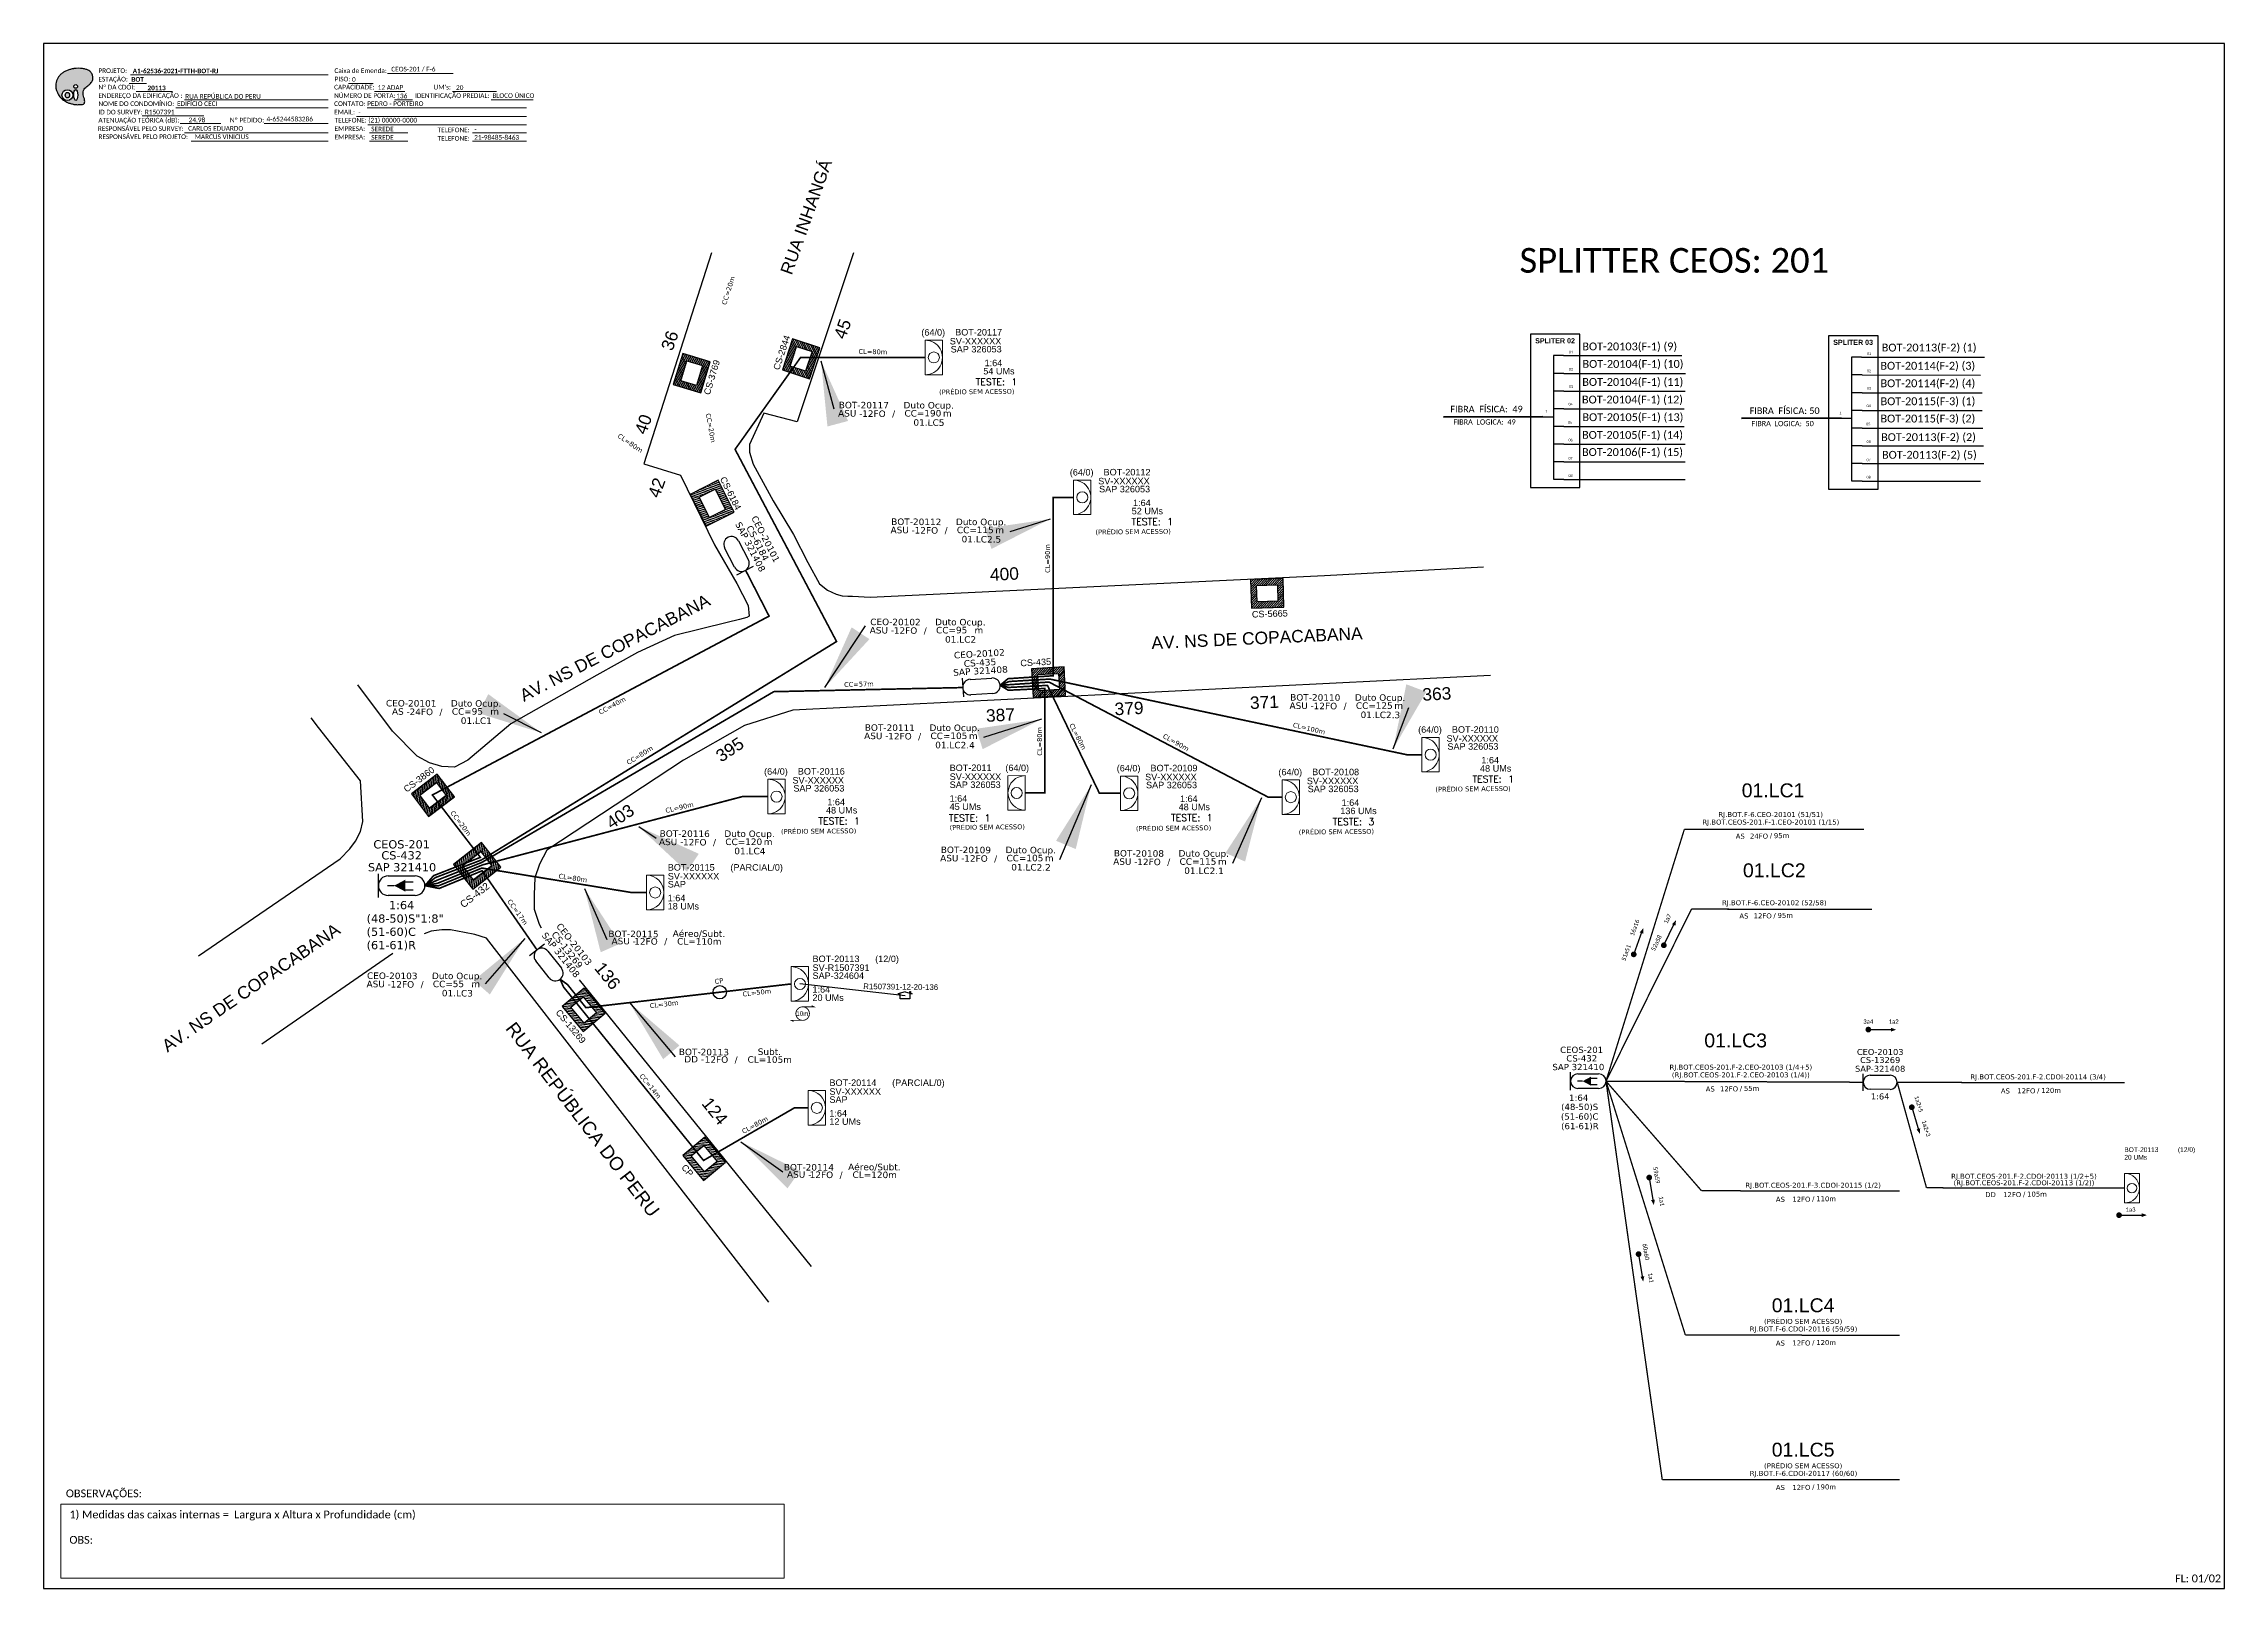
# Model space of a CAD drawing. Header units: inches. Extents: x 8603 to 10341, y 4641 to 5235.
# Drawn here: x 8603 to 9442, y 4641 to 5235 of the extents above; entities that cross this region are included whole.
import ezdxf
from ezdxf.enums import TextEntityAlignment as Align

# ---------------------------------------------------------------- set-up
doc = ezdxf.new("R2010")
doc.units = ezdxf.units.IN
doc.header["$MEASUREMENT"] = 0
for name, color, linetype in [('10.1-Caixas Subterrâneas', 5, 'Continuous'), ('20.4-CEOS', 1, 'Continuous'), ('20.5-CEO', 1, 'Continuous'), ('CAP a instalar', 1, 'FENCELINE1'), ('EXTRA', 50, 'Continuous'), ('label_cabos', 7, 'Continuous'), ('LAYOUT', 7, 'Continuous'), ('Legenda', 1, 'Continuous'), ('MUB', 252, 'Continuous'), ('SETA', 7, 'Continuous'), ('surveys', 7, 'Continuous'), ('SURVEYS_LEGENDAS', 7, 'Continuous'), ('texto', 255, 'Continuous'), ('UNIFILAR', 7, 'Continuous')]:
    doc.layers.add(name, color=color, linetype=linetype)
for name, color, linetype, lineweight in [("20.0-LEGENDA DOS CDO'S", 1, 'Continuous', 0), ('20.1-CDO_INTERIOR', 1, 'Continuous', 0), ('40.1-ETIQUETAS', 1, 'Continuous', 20)]:
    doc.layers.add(name, color=color, linetype=linetype, lineweight=lineweight)
doc.layers.add('Comprimeto de lance', color=7, linetype='Continuous', true_color=0xf7f7f7)
doc.styles.add('ARIAL', font='arial.ttf')
doc.styles.add('ROMANS', font='simplex')
doc.styles.add('siredit', font='verdana.ttf')
doc.styles.add('WMF-Calibri0', font='calibri.ttf')
doc.styles.add('WMF-Calibri1', font='calibrib.ttf')
doc.linetypes.add('FENCELINE1', pattern='A,0.25,-0.1,[133,ltypeshp.shx,S=0.1,R=0,X=-0.1,Y=0],-0.1,1', length=1.45)
doc.dimstyles.new('CC', dxfattribs={"dimtxt": 1, "dimasz": 2, "dimexe": 0.18, "dimexo": 0.0625, "dimgap": 0.09, "dimtad": 0, "dimdec": 0, "dimrnd": 1, "dimzin": 0, "dimdsep": 46, "dimtxsty": 'siredit', "dimblk": 'NONE', "dimcen": 0, "dimse1": 1, "dimse2": 1, "dimsd1": 1, "dimsd2": 1, "dimclrt": 7, "dimadec": 0, "dimazin": 0, "dimtfac": 1, "dimtdec": 0, "dimtofl": 0, "dimtmove": 0, "dimatfit": 3, "dimfxl": 0, "dimtolj": 1, "dimtzin": 0, "dimarcsym": 0})

msp = doc.modelspace()

# ---------------------------------------------------------------- texts
at = {"color": 7, "lineweight": 0, "style": 'WMF-Calibri0'}
for s, height, p in [('PROJETO:', 1.793, (8624.09, 5223.65)), ('Caixa de Emenda:', 1.7927, (8714.85, 5223.65)), ('ESTAÇÃO:', 1.793, (8624.09, 5220.38)), ('Nº DA CDOI:', 1.7927, (8624.09, 5217.31)), ('ENDEREÇO DA EDIFICAÇÃO :', 1.7927, (8624.09, 5214.07)), ('CAPACIDADE:', 1.7927, (8714.74, 5217.31)), ('NÚMERO DE PORTA:', 1.7927, (8714.74, 5214.07)), ('PISO:', 1.793, (8714.92, 5220.42)), ('IDENTIFICAÇÃO PREDIAL:', 1.7927, (8745.82, 5214.07)), ("UM's:", 1.793, (8752.98, 5217.31)), ('BLOCO ÚNICO', 1.7927, (8775.57, 5214.07)), ('NOME DO CONDOMÍNIO:', 1.7927, (8624.09, 5210.96)), ('ID DO SURVEY:', 1.7927, (8624.09, 5207.72)), ('EDIFÍCIO CECI', 1.7927, (8654.31, 5210.96)), ('CONTATO: PEDRO - PORTEIRO', 1.7927, (8714.74, 5210.96)), ('EMAIL:', 1.793, (8714.74, 5207.72)), ('RESPONSÁVEL PELO SURVEY:', 1.7927, (8623.85, 5201.37)), ('ATENUAÇÃO TEÓRICA (dB):', 1.7927, (8624.09, 5204.61)), ('RESPONSÁVEL PELO PROJETO:', 1.7927, (8624.09, 5198.26)), ('Nº PEDIDO:', 1.793, (8674.68, 5204.62)), ('TELEFONE: (21) 00000-0000', 1.7927, (8714.92, 5204.61)), ('EMPRESA:', 1.793, (8714.92, 5201.37)), ('EMPRESA:', 1.793, (8714.92, 5198.13)), ('TELEFONE:', 1.793, (8754.52, 5200.87)), ('TELEFONE:', 1.793, (8754.52, 5197.63))]:
    msp.add_text(s, height=height, dxfattribs=at).set_placement(p)
at = {"color": 7, "linetype": 'Continuous'}
for s, height, style, p in [('A1-62536-2021-FTTH-BOT-RJ', 1.7927, 'WMF-Calibri1', (8637.29, 5223.56)), ('CEOS-201 / F-6', 1.7927, 'WMF-Calibri0', (8736.7, 5224.24)), ('BOT', 1.793, 'WMF-Calibri1', (8636.77, 5220.28)), ('RUA REPÚBLICA DO PERU', 1.7927, 'WMF-Calibri0', (8657.47, 5213.78)), ('0', 1.79, 'WMF-Calibri0', (8721.61, 5220.27)), ('-', 1.79, 'WMF-Calibri0', (8724.09, 5207.57)), ('136', 1.793, 'WMF-Calibri0', (8738.65, 5213.92)), ('CARLOS EDUARDO', 1.7927, 'WMF-Calibri0', (8658.61, 5201.46)), ('MARCUS VINICIUS', 1.7927, 'WMF-Calibri0', (8661.1, 5198.23)), ('SEREDE', 1.793, 'WMF-Calibri0', (8728.98, 5201.22)), ('SEREDE', 1.793, 'WMF-Calibri0', (8728.98, 5197.99)), ('21-98485-8463', 1.7927, 'WMF-Calibri0', (8768.59, 5197.99)), ('-', 1.79, 'WMF-Calibri0', (8768.68, 5201.18))]:
    msp.add_text(s, height=height, dxfattribs=dict(at, style=style)).set_placement(p)
at = {"color": 7, "linetype": 'Continuous', "style": 'WMF-Calibri1'}
msp.add_text('20113', height=1.793, dxfattribs=at).set_placement((8646.48, 5217.02), align=Align.CENTER)
at = {"color": 0, "linetype": 'Continuous', "style": 'WMF-Calibri0'}
for s, p in [('12 ADAP', (8731.48, 5217.18)), ('20', (8761.6, 5217.16)), ('R1507391', (8641.95, 5207.75))]:
    msp.add_text(s, height=1.793, dxfattribs=at).set_placement(p)
at = {"color": 0, "lineweight": 0, "style": 'WMF-Calibri0'}
msp.add_text('24,98', height=1.793, dxfattribs=at).set_placement((8658.8, 5204.7))
at = {"color": 7, "style": 'WMF-Calibri0'}
msp.add_text('4-65244583286', height=1.7927, dxfattribs=at).set_placement((8688.73, 5205.03))
at = {"color": 0, "lineweight": 0, "char_height": 1.8521, "width": 35.9519, "attachment_point": 5, "rotation": 0.56107, "style": 'siredit'}
for s, insert in [('\\A1;(PRÉDIO SEM ACESSO)', (8961.86, 5100.94)), ('\\A1;(PRÉDIO SEM ACESSO)', (9021.98, 5047.11)), ('\\A1;(PRÉDIO SEM ACESSO)', (9152.67, 4948.21)), ('\\A1;(PRÉDIO SEM ACESSO)', (8901.04, 4931.95)), ('\\A1;{\\C256;(PRÉDIO SEM ACESSO)}', (8965.88, 4933.51)), ('\\A1;(PRÉDIO SEM ACESSO)', (9037.53, 4933.12)), ('\\A1;(PRÉDIO SEM ACESSO)', (9100.13, 4931.73))]:
    msp.add_mtext(s, dxfattribs=dict(at, insert=insert))
at = {"insert": (9405.48, 4786.58), "char_height": 1.65, "width": 27.8947, "attachment_point": 5, "style": 'ARIAL'}
msp.add_mtext('{\\fCalibri|b0|i0|c0|p34;\\C7;1a3}', dxfattribs=at)
at = {"lineweight": 0, "char_height": 3, "width": 277.1819, "attachment_point": 1, "style": 'WMF-Calibri0'}
for s, insert in [('OBSERVAÇÕES:', (8611.58, 4678.97)), ('1) Medidas das caixas internas =  Largura x Altura x Profundidade (cm)', (8612.94, 4670.86)), ('OBS: ', (8612.94, 4661.11)), ('FL: 01/02', (9422.6, 4646.28))]:
    msp.add_mtext(s, dxfattribs=dict(at, insert=insert))
at = {"layer": '10.1-Caixas Subterrâneas', "color": 30, "style": 'ARIAL'}
for s, rotation, p in [('CS-2844', 71.82249, (8885.86, 5109.2)), ('CS-3769', 73.21203, (8859.16, 5099.67)), ('CS-6184', 296.51046, (8862.99, 5067.66)), ('CS-5665', 1.88529, (9067.68, 5014.24)), ('CS-435', 3.07462, (8978.66, 4995.47)), ('CS-3860', 36.98182, (8742.62, 4946.88)), ('CS-13269', 309.81158, (8799.74, 4862.28)), ('CP', 309.81158, (8848.07, 4802.71))]:
    msp.add_text(s, height=2.5, rotation=rotation, dxfattribs=at).set_placement(p)
at = {"layer": "20.0-LEGENDA DOS CDO'S", "color": 0, "style": 'ARIAL'}
for rotation, p in [(0.08276, (8945.11, 5122.66)), (0.08276, (9002.18, 5068.87)), (0.08276, (9136.12, 4969.92)), (0.08276, (8884.62, 4953.82)), (359.97241, (8977.39, 4955.21)), (0.08276, (9020.23, 4955.08)), (0.08276, (9082.38, 4953.58))]:
    msp.add_text('(64/0)', height=2.5, rotation=rotation, dxfattribs=at).set_placement(p, align=Align.CENTER)
for s, rotation, p in [('BOT-20117', 359.93718, (8953.53, 5122.72)), ('SV-XXXXXX', 0.08276, (8951.47, 5119.27)), ('SAP 326053', 0.08276, (8951.81, 5116.18)), ('54 UMs', 0.08276, (8964.35, 5107.74)), ('1:64', 0.08276, (8964.86, 5110.91)), ('SV-XXXXXX', 0.08276, (9008.54, 5065.47)), ('SAP 326053', 0.08276, (9008.88, 5062.39)), ('BOT-20112', 359.93718, (9010.6, 5068.93)), ('1:64', 0.08276, (9021.94, 5057.12)), ('52 UMs', 0.08276, (9021.42, 5053.95)), ('SV-XXXXXX', 0.08276, (9142.48, 4966.52)), ('SAP 326053', 0.08276, (9142.82, 4963.43)), ('BOT-20110', 359.93718, (9144.54, 4969.97)), ('BOT-20116', 359.93718, (8893.04, 4953.88)), ('BOT-2011', 0.11799, (8951.42, 4955.23)), ('BOT-20109', 359.93718, (9028.65, 4955.14)), ('BOT-20108', 359.93718, (9090.81, 4953.64)), ('48 UMs', 0.08276, (9155.36, 4954.99)), ('1:64', 0.08276, (9155.88, 4958.16)), ('SV-XXXXXX', 0.08276, (8890.98, 4950.42)), ('SAP 326053', 0.08276, (8891.32, 4947.34)), ('SAP 326053', 359.97241, (8951.42, 4948.73)), ('SV-XXXXXX', 359.97241, (8951.43, 4951.82)), ('SV-XXXXXX', 0.08276, (9026.59, 4951.68)), ('SAP 326053', 0.08276, (9026.93, 4948.6)), ('SV-XXXXXX', 0.08276, (9088.75, 4950.18)), ('SAP 326053', 0.08276, (9089.08, 4947.1)), ('48 UMs', 0.08276, (8903.86, 4938.9)), ('1:64', 0.08276, (8904.38, 4942.07)), ('45 UMs', 359.97241, (8951.4, 4940.28)), ('1:64', 359.97241, (8951.4, 4943.44)), ('48 UMs', 0.08276, (9039.47, 4940.16)), ('1:64', 0.08276, (9039.98, 4943.33)), ('136 UMs', 0.08276, (9101.63, 4938.66)), ('1:64', 0.08276, (9102.14, 4941.83)), ('SV-XXXXXX', 359.97241, (8843.02, 4913.54)), ('BOT-20115', 359.97241, (8843.02, 4916.95)), ('(PARCIAL/0)', 359.97241, (8867.11, 4916.93)), ('SAP', 359.97241, (8843.01, 4910.46)), ('1:64', 359.97241, (8842.99, 4905.17)), ('18 UMs', 359.97241, (8842.99, 4902)), ('SAP', 359.97241, (8905.19, 4827.66)), ('SV-XXXXXX', 359.97241, (8905.2, 4830.74)), ('BOT-20114', 359.97241, (8905.19, 4834.15)), ('(PARCIAL/0)', 359.97241, (8929.29, 4834.14)), ('1:64', 359.97241, (8905.16, 4822.37)), ('12 UMs', 359.97241, (8905.16, 4819.2))]:
    msp.add_text(s, height=2.5, rotation=rotation, dxfattribs=at).set_placement(p)
at = {"layer": "20.0-LEGENDA DOS CDO'S", "color": 1, "style": 'ARIAL'}
for s, p in [('SV-R1507391', (8898.69, 4878.38)), ('BOT-20113', (8898.69, 4881.79)), ('(12/0)', (8922.78, 4881.78)), ('SAP-324604', (8898.68, 4875.3)), ('1:64', (8898.66, 4870.01)), ('20 UMs', (8898.66, 4866.84))]:
    msp.add_text(s, height=2.5, rotation=359.97241, dxfattribs=at).set_placement(p)
for s, p in [('20 UMs', (9403.11, 4805.82)), ('BOT-20113', (9403.1, 4808.74)), ('(12/0)', (9423.72, 4808.74))]:
    msp.add_text(s, height=1.819, dxfattribs=at).set_placement(p)
at = {"layer": '20.4-CEOS', "color": 7, "style": 'siredit'}
msp.add_text('CEO-20101', height=2.524, rotation=297.1213, dxfattribs=at).set_placement((8881.78, 5045.05), align=Align.TOP_CENTER)
for s, p in [('CEOS-201', (8740.69, 4928.64)), ('CS-432', (8740.69, 4924.41)), ('SAP 321410', (8740.86, 4919.82)), ('1:64', (8740.69, 4905.26))]:
    msp.add_text(s, height=3.155, dxfattribs=at).set_placement(p, align=Align.TOP_CENTER)
at = {"layer": '20.4-CEOS', "color": 5, "style": 'siredit'}
msp.add_text('CEO-20103', height=2.524, rotation=308.29016, dxfattribs=at).set_placement((8808.04, 4889.43), align=Align.TOP_CENTER)
for s, p in [('CEOS-201', (9194.43, 4849.23)), ('SAP 321410', (9193.18, 4842.63)), ('CS-432', (9194.47, 4845.96)), ('1:64', (9193.29, 4830.8)), ('(51-60)C', (9193.69, 4823.61)), ('(48-50)S', (9193.67, 4827.3)), ('(61-61)R', (9193.76, 4819.92))]:
    msp.add_text(s, height=2.401, dxfattribs=at).set_placement(p, align=Align.TOP_CENTER)
for tag, text, p in [('CEO-20103', 'CEOSXXX', (9309.24, 4848.36)), ('SAP-321408', 'SAP 321408', (9309.23, 4841.91)), ('CS-13269', 'CS-XXXX', (9309.24, 4845.26)), ('1:64', '1:XX', (9309.22, 4831.26))]:
    msp.add_attdef(tag, text=text, height=2.308, rotation=359.92108, dxfattribs=at).set_placement(p, align=Align.TOP_CENTER)
at = {"layer": '20.5-CEO', "color": 7, "style": 'siredit'}
for s, p in [('SAP 321408', (8875.93, 5042.02)), ('CS-6184', (8878.74, 5043.46))]:
    msp.add_text(s, height=2.534, rotation=297.1213, dxfattribs=at).set_placement(p, align=Align.TOP_CENTER)
at = {"layer": '20.5-CEO', "color": 5, "style": 'siredit'}
for s, p in [('SAP 321408', (8802.89, 4885.33)), ('CS-13269', (8805.36, 4887.28))]:
    msp.add_text(s, height=2.534, rotation=308.29016, dxfattribs=at).set_placement(p, align=Align.TOP_CENTER)
at = {"layer": '40.1-ETIQUETAS', "style": 'siredit'}
msp.add_text('RJ.BOT.CEOS-201.F-2.CEO-20103 (1/4+5)', height=1.9246, dxfattribs=at).set_placement((9255.64, 4841.38), align=Align.MIDDLE_CENTER)
at = {"layer": '40.1-ETIQUETAS', "color": 5, "style": 'siredit'}
for s, p in [('(RJ.BOT.CEOS-201.F-2.CEO-20103 (1/4))', (9255.64, 4838.4)), ('(RJ.BOT.CEOS-201.F-2.CDOI-20113 (1/2))', (9364.52, 4796.91))]:
    msp.add_text(s, height=1.9246, dxfattribs=at).set_placement(p, align=Align.MIDDLE_CENTER)
at = {"layer": '40.1-ETIQUETAS', "color": 0, "style": 'siredit'}
for s, height, p in [('AS', 1.925, (9245.63, 4832.99)), ('12FO', 1.925, (9254.59, 4833.02)), ('/', 1.92, (9256.14, 4833.2))]:
    msp.add_text(s, height=height, dxfattribs=at).set_placement(p, align=Align.MIDDLE_RIGHT)
msp.add_text('55m', height=1.925, dxfattribs=at).set_placement((9256.83, 4833.2), align=Align.MIDDLE_LEFT)
at = {"layer": '40.1-ETIQUETAS', "color": 1, "style": 'siredit'}
msp.add_text('RJ.BOT.CEOS-201.F-2.CDOI-20113 (1/2+5)', height=1.9246, dxfattribs=at).set_placement((9364.52, 4799.42), align=Align.MIDDLE_CENTER)
for s, height, p in [('DD ', 1.925, (9354.52, 4792.35)), ('12FO', 1.925, (9363.47, 4792.38)), ('/', 1.92, (9365.03, 4792.56))]:
    msp.add_text(s, height=height, dxfattribs=at).set_placement(p, align=Align.MIDDLE_RIGHT)
msp.add_text('105m', height=1.925, dxfattribs=at).set_placement((9365.71, 4792.56), align=Align.MIDDLE_LEFT)
at = {"layer": 'Comprimeto de lance', "ltscale": 0.5, "width": 22.2227, "attachment_point": 5, "style": 'siredit'}
for s, insert, char_height, rotation in [('\\A1;CC=20m', (8866.31, 5140.01), 1.852, 72.62468), ('\\A1;CL=80m', (8921.89, 5116.47), 1.852, 359.10082), ('\\A1;CC=20m', (8859.55, 5087.17), 1.852, 280.49487), ('\\A1;CL=80m', (8828.6, 5081.31), 1.852, 325.97858), ('\\A1;CL=90m', (8989.08, 5036.93), 1.852, 90.60019), ('\\A1;CC=57m', (8916.51, 4988.62), 1.852, 1.70114), ('\\A1;CC=40m', (8821.62, 4980.4), 1.852, 28.74159), ('\\A1;CL=80m', (9000.68, 4968.51), 1.852, 297.38105), ('\\A1;CL=100m', (9089.63, 4971.6), 1.8521, 346.791), ('\\A1;CC=80m', (8832.25, 4961.3), 1.852, 31.94681), ('\\A1;CL=80m', (8986, 4966.65), 1.852, 90.60019), ('\\A1;CL=90m', (9038.45, 4966.23), 1.852, 330.88961), ('\\A1;CC=20m', (8763.44, 4935.16), 1.852, 307.28986), ('\\A1;CL=90m', (8847.52, 4941.24), 1.852, 13.2691), ('\\A1;CL=80m', (8806.55, 4914.1), 1.852, 351.60834), ('\\A1;CC=17m', (8785.28, 4901.02), 1.852, 305.5864), ('\\A1;CL=30m', (8841.59, 4865.58), 1.852, 6.59883), ('\\A1;CL=50m', (8877.27, 4870.04), 1.852, 6.59883), ('\\A1;CC=14m', (8836.32, 4834.1), 1.852, 309.09318), ('\\A1;CL=80m', (8876.55, 4819.14), 1.852, 29.13148)]:
    msp.add_mtext(s, dxfattribs=dict(at, insert=insert, char_height=char_height, rotation=rotation))
at = {"layer": 'Comprimeto de lance', "color": 5, "ltscale": 0.5, "insert": (8862.68, 4874.49), "char_height": 1.852, "width": 22.2227, "attachment_point": 5, "rotation": 6.59883, "style": 'siredit'}
msp.add_mtext('\\A1;CP', dxfattribs=at)
at = {"layer": 'LAYOUT', "color": 1}
msp.add_text('10m', height=1.717, dxfattribs=at).set_placement((8894.77, 4861.96), align=Align.MIDDLE_CENTER)
at = {"layer": 'MUB', "style": 'ARIAL'}
for s, height, rotation, p in [('RUA INHANGÁ', 4.7812, 70.32737, (8890.67, 5145.7)), ('AV. NS DE COPACABANA', 4.7812, 27.43543, (8787.71, 4981.79)), ('AV. NS DE COPACABANA', 4.7812, 2.6426, (9029.1, 5002.11)), ('AV. NS DE COPACABANA', 4.7812, 34.60924, (8650.65, 4846.94)), ('RUA REPÚBLICA DO PERU', 5.1, 307.44001, (8780.37, 4856.19))]:
    msp.add_text(s, height=height, rotation=rotation, dxfattribs=at).set_placement(p)
at = {"layer": 'surveys', "style": 'ARIAL'}
for s, rotation, p in [('36', 70.32737, (8843.79, 5120.77)), ('45', 70.32737, (8910.2, 5125.24)), ('40', 70.32737, (8833.61, 5088.59)), ('42', 70.32737, (8838.73, 5064.2)), ('400', 2.74717, (8972.47, 5031.01)), ('379', 2.74717, (9020.39, 4979.34)), ('371', 2.74717, (9072.44, 4981.71)), ('363', 2.74717, (9138.74, 4984.92)), ('387', 2.74717, (8970.94, 4976.79)), ('395', 33.86881, (8866.86, 4963.51)), ('403', 33.86881, (8824.7, 4937.8)), ('136', 308.79816, (8819.89, 4876.52)), ('124', 308.79816, (8861.14, 4824.47))]:
    msp.add_text(s, height=4.781, rotation=rotation, dxfattribs=at).set_placement(p, align=Align.MIDDLE_CENTER)
at = {"layer": 'SURVEYS_LEGENDAS', "color": 0, "style": 'ARIAL'}
msp.add_text('R1507391-12-20-136', height=2.1707, rotation=359.29392, dxfattribs=at).set_placement((8918.16, 4871.39))
at = {"layer": 'texto'}
for s, insert, char_height, width, attachment_point in [('\\C7;\\fCalibri|b0|i0|c0|p34;SPLITTER CEOS: 201', (9230.07, 5151.54), 9.504, 144.8326, 5), ('{\\fArial|b1|i0|c0|p34;\\C10;SPLITER 02}', (9184.21, 5120.68), 1.9528, 18.2841, 5), ('\\C7;\\fArial|b0|i0|;\\H1.0273588255048;01 ', (9190.39, 5116.31), 1.9528, 3.9163, 5), ('\\C7;\\fCalibri|b0|i0|c0|p34;BOT-20103(F-1) (9)', (9194.69, 5120.01), 3.0175, 79.4187, 1), ('{\\fArial|b1|i0|c0|p34;\\C10;SPLITER 03}', (9298.83, 5120.07), 1.9528, 18.2841, 5), ('\\C7;\\fArial|b0|i0|;\\H1.0273588255048;01 ', (9305.01, 5115.69), 1.9528, 3.9163, 5), ('{\\fCalibri|b0|i0|c0|p34;\\C1;BOT-20113(F-2) (1)}', (9309.82, 5119.58), 3.0175, 51.7425, 1), ('\\C7;\\fArial|b0|i0|;\\H1.0273588255048;02 ', (9190.34, 5109.71), 1.9528, 4.134, 5), ('\\C7;\\fCalibri|b0|i0|c0|p34;BOT-20104(F-1) (10)', (9194.74, 5113.3), 3.0175, 122.7824, 1), ('\\C7;\\fArial|b0|i0|;\\H1.0273588255048;02 ', (9304.96, 5109.09), 1.9528, 4.134, 5), ('\\C7;\\fCalibri|b0|i0|c0|p34;BOT-20114(F-2) (3)', (9309.3, 5112.58), 3.0175, 51.7425, 1), ('\\C7;\\fArial|b0|i0|;\\H1.0273588255048;03 ', (9190.34, 5103.06), 1.9528, 3.8016, 5), ('\\C7;\\fCalibri|b0|i0|c0|p34;BOT-20104(F-1) (12)', (9194.55, 5099.59), 3.0175, 101.2175, 1), ('\\C7;\\fCalibri|b0|i0|c0|p34;BOT-20104(F-1) (11)', (9194.68, 5106.37), 3.0175, 104.6457, 1), ('\\C7;\\fArial|b0|i0|;\\H1.0273588255048;03 ', (9304.96, 5102.44), 1.9528, 3.8016, 5), ('\\C7;\\fCalibri|b0|i0|c0|p34;BOT-20114(F-2) (4)', (9309.34, 5105.85), 3.0175, 96.4631, 1), ('\\C7;\\fCalibri|b0|i0|c0|p34;BOT-20115(F-3) (1)', (9309.37, 5098.94), 3.0175, 94.531, 1), ('\\C7;\\fCalibri|b0|i0|c0|p34;FIBRA  FÍSICA:  49', (9157.86, 5094.4), 2.5145, 38.016, 5), ('\\C7;\\fCalibri|b0|i0|c0|p34;FIBRA  LOGICA:  49', (9157.1, 5089.45), 2.0117, 38.016, 5), ('\\C7;\\fArial|b0|i0|;\\H1.0273588255048;1', (9180.85, 5093.49), 1.9528, 1.9343, 5), ('\\C7;\\fArial|b0|i0|;\\H1.0273588255048;04 ', (9190.17, 5096.3), 1.9528, 4.134, 5), ('\\C7;\\fCalibri|b0|i0|c0|p34;BOT-20105(F-1) (13) ', (9194.72, 5092.81), 3.0175, 96.4465, 1), ('\\C7;\\fCalibri|b0|i0|c0|p34;FIBRA  FÍSICA: 50', (9272.48, 5093.78), 2.5145, 38.016, 5), ('\\C7;\\fArial|b0|i0|;\\H1.0273588255048;1', (9293.98, 5092.88), 1.9528, 1.9343, 5), ('\\C7;\\fArial|b0|i0|;\\H1.0273588255048;04 ', (9304.79, 5095.68), 1.9528, 4.134, 5), ('\\pxt8;\\C7;\\fCalibri|b0|i0|c0|p34;BOT-20115(F-3) (2)', (9309.33, 5092.29), 3.0175, 77.055, 1), ('\\C7;\\fArial|b0|i0|;\\H1.0273588255048;05 ', (9190.03, 5089.25), 1.9528, 5.0844, 5), ('\\C7;\\fArial|b0|i0|;\\H1.0273588255048;06 ', (9190.17, 5082.49), 1.9528, 4.134, 5), ('\\C7;\\fCalibri|b0|i0|c0|p34;BOT-20105(F-1) (14)', (9194.58, 5086), 3.0175, 79.4608, 1), ('\\C7;\\fCalibri|b0|i0|c0|p34;FIBRA  LOGICA:  50', (9271.72, 5088.84), 2.0117, 38.016, 5), ('\\C7;\\fArial|b0|i0|;\\H1.0273588255048;05 ', (9304.65, 5088.63), 1.9528, 5.0844, 5), ('\\C7;\\fArial|b0|i0|;\\H1.0273588255048;06 ', (9304.79, 5081.88), 1.9528, 4.134, 5), ('\\pt26;{\\fCalibri|b0|i0|c0|p34;\\C1;BOT-20113(F-2) (2)}', (9309.58, 5085.13), 3.0175, 92.0618, 1), ('\\C7;\\fArial|b0|i0|;\\H1.0273588255048;07 ', (9190.17, 5075.5), 1.9528, 4.134, 5), ('\\pxt26;\\C7;\\fCalibri|b0|i0|c0|p34;BOT-20106(F-1) (15)', (9194.57, 5079.39), 3.0175, 92.0618, 1), ('\\C7;\\fArial|b0|i0|;\\H1.0273588255048;07 ', (9304.79, 5074.88), 1.9528, 4.134, 5), ('\\pt8;{\\fCalibri|b0|i0|c0|p34;\\C1;BOT-20113(F-2) (5)}', (9309.92, 5078.34), 3.0175, 77.055, 1), ('\\C7;\\fArial|b0|i0|;\\H1.0273588255048;08 ', (9190.17, 5068.84), 1.9528, 4.134, 5), ('\\C7;\\fArial|b0|i0|;\\H1.0273588255048;08 ', (9304.79, 5068.23), 1.9528, 4.134, 5), ('\\C7;\\fCalibri|b0|i0|c0|p34;3a4', (9304.65, 4858.89), 1.65, 27.8947, 5), ('\\C7;\\fCalibri|b0|i0|c0|p34;1a2', (9314.42, 4858.89), 1.65, 27.8947, 5)]:
    msp.add_mtext(s, dxfattribs=dict(at, insert=insert, char_height=char_height, width=width, attachment_point=attachment_point))
at = {"layer": 'texto', "color": 0, "char_height": 5.355, "attachment_point": 5}
for s, insert, width in [('\\fArial|b0|i0;01.LC1', (9268.04, 4947.77), 31.9082), ('\\fArial|b0|i0;01.LC2', (9268.52, 4917.03), 41.71), ('\\fArial|b0|i0|c0|p34;01.LC4', (9279.6, 4749.77), 27.0281), ('\\fArial|b0|i0|c0|p34;01.LC5', (9279.6, 4694.25), 27.0281)]:
    msp.add_mtext(s, dxfattribs=dict(at, insert=insert, width=width))
at = {"layer": 'texto', "color": 0, "char_height": 1.65, "width": 27.8947, "attachment_point": 5}
for s, insert, rotation in [('\\C7;\\fCalibri|b0|i0|c0|p34;16a16', (9214.83, 4895.01), 69.93178), ('\\C7;\\fCalibri|b0|i0|c0|p34;1a7', (9227.47, 4898.41), 63.97716), ('\\C7;\\fCalibri|b0|i0|c0|p34;52a58', (9223.19, 4889.15), 63.97716), ('\\C7;\\fCalibri|b0|i0|c0|p34;51a51', (9211.54, 4885.36), 69.93178), ('\\C7;\\fCalibri|b0|i0|c0|p34;59a59', (9223.25, 4799.84), 279.54111), ('\\C7;\\fCalibri|b0|i0|c0|p34;1a1', (9225.16, 4789.82), 279.54111), ('\\C7;\\fCalibri|b0|i0|c0|p34;60a60', (9219.17, 4770.39), 279.54111), ('\\C7;\\fCalibri|b0|i0|c0|p34;1a1', (9221.08, 4760.38), 279.54111)]:
    msp.add_mtext(s, dxfattribs=dict(at, insert=insert, rotation=rotation))
at = {"layer": 'texto', "color": 3, "insert": (9253.65, 4851.62), "char_height": 5.355, "width": 41.71, "attachment_point": 5}
msp.add_mtext('\\fArial|b0|i0;01.LC3', dxfattribs=at)
at = {"layer": 'texto', "char_height": 1.65, "width": 27.8947, "attachment_point": 5, "rotation": 286.84135}
for s, insert in [('{\\fCalibri|b0|i0|c0|p34;\\C7;1a2+5}', (9324.08, 4827.22)), ('{\\fCalibri|b0|i0|c0|p34;\\C7;1a2+3}', (9326.89, 4817.83))]:
    msp.add_mtext(s, dxfattribs=dict(at, insert=insert))

# ---------------------------------------------------------------- blocks, each defined once
blk = doc.blocks.new('*X6')
at = {"color": 0, "linetype": 'Continuous'}
for p, q in [((-1.25, 0.34099), (-0.49099, 1.1)), ((-1.25, 0.517767), (-0.667767, 1.1)), ((-1.25, 0.694544), (-0.844544, 1.1)), ((-1.25, 0.87132), (-1.02132, 1.1)), ((-1.25, 1.048097), (-1.198097, 1.1)), ((-1.25, 0.164214), (-0.8035, 0.610714)), ((-1.25, -0.012563), (-0.8035, 0.433937)), ((-1.25, -0.18934), (-0.8035, 0.25716)), ((-1.25, -0.366117), (-0.8035, 0.080383)), ((-0.789214, 0.625), (-0.314214, 1.1)), ((-0.612437, 0.625), (-0.137437, 1.1)), ((-0.43566, 0.625), (0.03934, 1.1)), ((-0.258883, 0.625), (0.216117, 1.1)), ((-0.082107, 0.625), (0.392893, 1.1)), ((0.09467, 0.625), (0.56967, 1.1)), ((0.271447, 0.625), (0.746447, 1.1)), ((0.448223, 0.625), (0.923223, 1.1)), ((0.625, 0.625), (1.1, 1.1)), ((0.801777, 0.625), (1.25, 1.073223)), ((0.8035, 0.449947), (1.25, 0.896447)), ((0.8035, 0.27317), (1.25, 0.71967)), ((0.8035, 0.096393), (1.25, 0.542893)), ((0.8035, -0.080383), (1.25, 0.366117)), ((0.8035, -0.25716), (1.25, 0.18934)), ((0.8035, -0.433937), (1.25, 0.012563)), ((-1.25, -0.542893), (-0.8035, -0.096393)), ((-1.25, -0.71967), (-0.8035, -0.27317)), ((-1.25, -0.896447), (-0.8035, -0.449947)), ((-1.25, -1.073223), (-0.801777, -0.625)), ((-1.1, -1.1), (-0.625, -0.625)), ((-0.923223, -1.1), (-0.448223, -0.625)), ((-0.746447, -1.1), (-0.271447, -0.625)), ((-0.56967, -1.1), (-0.09467, -0.625)), ((-0.392893, -1.1), (0.082107, -0.625)), ((-0.216117, -1.1), (0.258883, -0.625)), ((-0.03934, -1.1), (0.43566, -0.625)), ((0.137437, -1.1), (0.612437, -0.625)), ((0.314214, -1.1), (0.789214, -0.625)), ((0.49099, -1.1), (1.25, -0.34099)), ((0.667767, -1.1), (1.25, -0.517767)), ((0.8035, -0.610714), (1.25, -0.164214)), ((0.844544, -1.1), (1.25, -0.694544)), ((1.02132, -1.1), (1.25, -0.87132)), ((1.198097, -1.1), (1.25, -1.048097))]:
    blk.add_line(p, q, dxfattribs=at)
blk = doc.blocks.new('MANHOLE_MQ')
at = {"color": 0, "linetype": 'Continuous'}
for p, q in [((0.00000623, 0.00000569), (-0.00000627, 0.00000569)), ((-0.00000627, 0.00000569), (-0.00000627, -0.00000531)), ((-0.00000404, 0.00000331), (0.00000399, 0.00000331)), ((-0.00000404, -0.00000294), (-0.00000404, 0.00000331)), ((0.00000399, 0.00000331), (0.00000399, -0.00000294)), ((0.00000623, -0.00000531), (0.00000623, 0.00000569)), ((-0.00000627, -0.00000531), (0.00000623, -0.00000531)), ((0.00000399, -0.00000294), (-0.00000404, -0.00000294)), ((0.00000399, -0.00000294), (0.00000399, -0.00000294))]:
    blk.add_line(p, q, dxfattribs=at)
at = {"color": 0, "linetype": 'Continuous', "xscale": 5e-06, "yscale": 5e-06, "zscale": 1e-05}
blk.add_blockref('*X6', (-0.00000002, 0.00000019), dxfattribs=at)
blk = doc.blocks.new('*X9')
at = {"color": 0, "linetype": 'Continuous'}
for p, q in [((-1.25, 0.34099), (-0.49099, 1.1)), ((-1.25, 0.517767), (-0.667767, 1.1)), ((-1.25, 0.694544), (-0.844544, 1.1)), ((-1.25, 0.87132), (-1.02132, 1.1)), ((-1.25, 1.048097), (-1.198097, 1.1)), ((-1.25, 0.164214), (-0.8035, 0.610714)), ((-1.25, -0.012563), (-0.8035, 0.433937)), ((-1.25, -0.18934), (-0.8035, 0.25716)), ((-1.25, -0.366117), (-0.8035, 0.080383)), ((-0.789214, 0.625), (-0.314214, 1.1)), ((-0.612437, 0.625), (-0.137437, 1.1)), ((-0.43566, 0.625), (0.03934, 1.1)), ((-0.258883, 0.625), (0.216117, 1.1)), ((-0.082107, 0.625), (0.392893, 1.1)), ((0.09467, 0.625), (0.56967, 1.1)), ((0.271447, 0.625), (0.746447, 1.1)), ((0.448223, 0.625), (0.923223, 1.1)), ((0.625, 0.625), (1.1, 1.1)), ((0.801777, 0.625), (1.25, 1.073223)), ((0.8035, 0.449947), (1.25, 0.896447)), ((0.8035, 0.27317), (1.25, 0.71967)), ((0.8035, 0.096393), (1.25, 0.542893)), ((0.8035, -0.080383), (1.25, 0.366117)), ((0.8035, -0.25716), (1.25, 0.18934)), ((0.8035, -0.433937), (1.25, 0.012563)), ((-1.25, -0.542893), (-0.8035, -0.096393)), ((-1.25, -0.71967), (-0.8035, -0.27317)), ((-1.25, -0.896447), (-0.8035, -0.449947)), ((-1.25, -1.073223), (-0.801777, -0.625)), ((-1.1, -1.1), (-0.625, -0.625)), ((-0.923223, -1.1), (-0.448223, -0.625)), ((-0.746447, -1.1), (-0.271447, -0.625)), ((-0.56967, -1.1), (-0.09467, -0.625)), ((-0.392893, -1.1), (0.082107, -0.625)), ((-0.216117, -1.1), (0.258883, -0.625)), ((-0.03934, -1.1), (0.43566, -0.625)), ((0.137437, -1.1), (0.612437, -0.625)), ((0.314214, -1.1), (0.789214, -0.625)), ((0.49099, -1.1), (1.25, -0.34099)), ((0.667767, -1.1), (1.25, -0.517767)), ((0.8035, -0.610714), (1.25, -0.164214)), ((0.844544, -1.1), (1.25, -0.694544)), ((1.02132, -1.1), (1.25, -0.87132)), ((1.198097, -1.1), (1.25, -1.048097))]:
    blk.add_line(p, q, dxfattribs=at)
blk = doc.blocks.new('*U10')
at = {"color": 0, "linetype": 'Continuous'}
for p, q in [((0.001244, 0.001095), (-0.000006, 0.001095)), ((-0.000006, 0.001095), (-0.000006, -0.000005)), ((0.000217, 0.000857), (0.00102, 0.000857)), ((0.000217, 0.000232), (0.000217, 0.000857)), ((0.00102, 0.000857), (0.00102, 0.000232)), ((0.001244, -0.000005), (0.001244, 0.001095)), ((0.00102, 0.000232), (0.000217, 0.000232)), ((0.00102, 0.000232), (0.00102, 0.000232)), ((-0.000006, -0.000005), (0.001244, -0.000005))]:
    blk.add_line(p, q, dxfattribs=at)
at = {"color": 0, "linetype": 'Continuous', "xscale": 0.0005, "yscale": 0.0005, "zscale": 0.001}
blk.add_blockref('*X9', (0.000619, 0.000545), dxfattribs=at)
at = {"layer": '10.1-Caixas Subterrâneas', "color": 0, "lineweight": 0, "style": 'ROMANS', "flags": 3}
for tag, p in [('FATOR', (-0.000622, -0.000749)), ('QTDE', (-0.000622, -0.001493)), ('ID_ATIVIDADE', (-0.000622, -0.001121))]:
    blk.add_attdef(tag, p, '', height=0.00025, dxfattribs=at)
at = {"layer": '10.1-Caixas Subterrâneas', "color": 0, "lineweight": 0, "style": 'ROMANS'}
blk.add_attdef('FID', (-0.000027, -0.000378), '', height=0.00025, dxfattribs=at)
blk = doc.blocks.new('Teste  FTTH')
at = {"color": 0, "lineweight": 0, "style": 'ROMANS'}
for tag, p in [('TESTE', (-2.3, -0.29)), ('QTDE', (0.21, -0.29))]:
    blk.add_attdef(tag, p, '', height=0.48, dxfattribs=at)
for tag, p, flags in [('FID', (-2.23, -1.25), 1), ('FATOR', (-2.23, -2.03), 3), ('ID_ATIVIDADE', (-2.23, -2.72), 3)]:
    blk.add_attdef(tag, p, '', height=0.48, dxfattribs=dict(at, flags=flags))
blk = doc.blocks.new('*U14')
at = {"layer": '20.5-CEO'}
for p, q in [((-1.56, 1.26), (1.8, 1.26)), ((1.8, -1.13), (-1.56, -1.13))]:
    blk.add_line(p, q, dxfattribs=at)
blk.add_lwpolyline([(-2.75, 1.51), (-2.75, -1.38)], dxfattribs=at)
for centre, start, end in [((-1.56, 0.07), 90, 270), ((1.8, 0.07), 270, 90)]:
    blk.add_arc(centre, 1.2, start, end, dxfattribs=at)
at = {"layer": '20.5-CEO', "color": 7, "style": 'siredit'}
for tag, p in [('LOCAL', (0.12, 4.23)), ('FID', (0.11, 5.61)), ('SAP', (0.12, 2.97)), ('FIBRAS_RESERVA', (0.12, -1.94))]:
    blk.add_attdef(tag, text='', height=1.01, dxfattribs=at).set_placement(p, align=Align.TOP_CENTER)
at = {"layer": '20.5-CEO', "color": 7, "style": 'siredit', "flags": 3}
blk.add_attdef('QTDE', (-4.88, -7.06), '', height=1.01, dxfattribs=at)
at = {"layer": '20.5-CEO', "color": 7, "style": 'siredit'}
for tag, flags, p in [('ID_ATIVIDADE', 3, (0.11, -3.51)), ('FATOR', 1, (0.11, -4.82))]:
    blk.add_attdef(tag, text='', height=1.01, dxfattribs=dict(at, flags=flags)).set_placement(p, align=Align.TOP_CENTER)
blk = doc.blocks.new('_None')
blk = doc.blocks.new('Inst CB DT OCUP CFOA-SM-ASU-120-S-12')
at = {"layer": 'label_cabos', "color": 0, "style": 'siredit'}
for tag, flags, p in [('ID_ATIVIDADE', 3, (1.31, 2.67)), ('FATOR', 1, (11.56, 2.55))]:
    blk.add_attdef(tag, text='', height=1, rotation=359.69, dxfattribs=dict(at, flags=flags)).set_placement(p, align=Align.MIDDLE_CENTER)
for tag, p in [('TIPO_CABO', (1.26, 0)), ('DESTINO_CABO', (3.13, 1.26)), ('CABO', (4.69, -0.05)), ('/', (7.71, -0.05)), ('LANCE', (10.91, 0)), ('TIPO_CABO', (13.11, 1.24)), ('UND', (15.96, 0)), ('FID', (13.15, -1.41))]:
    blk.add_attdef(tag, text='', height=1, rotation=359.69, dxfattribs=at).set_placement(p, align=Align.MIDDLE_CENTER)
blk.add_attdef('QTDE', (12.43, -0.47), '', height=1, rotation=359.69, dxfattribs=at)
blk = doc.blocks.new('LEGENDA DOS CABOS')
at = {"layer": 'EXTRA', "color": 0, "style": 'siredit'}
for tag, p in [('ID', (4.6, 0.97)), ('XX', (9.03, 0.97))]:
    blk.add_attdef(tag, text='', height=0.48, rotation=359.69, dxfattribs=at).set_placement(p, align=Align.MIDDLE_CENTER)
at = {"layer": 'Legenda', "color": 0, "style": 'siredit'}
for tag, p in [('TIPO_CABO', (1.31, 0)), ('CABO', (4.69, -0.05)), ('/', (6.81, -0.05)), ('METROS', (10.03, -0.05))]:
    blk.add_attdef(tag, text='', height=0.8, rotation=359.69, dxfattribs=at).set_placement(p, align=Align.MIDDLE_CENTER)
blk = doc.blocks.new('*U12')
at = {"layer": '20.4-CEOS', "color": 7, "style": 'siredit'}
for tag, p in [('FIBRAS_SPLITTER', (0, 0)), ('FIBRAS_TOP_C', (0, -4.13)), ('RESERVA_FINAIS', (0, -5.46))]:
    blk.add_attdef(tag, p, '', height=1.01, dxfattribs=at)
for tag, p, flags in [('ID_ATIVIDADE', (0, -6.77), 3), ('FATOR', (0, -8.09), 1), ('QTDE', (0, -9.4), 1), ('FID', (0, -10.71), 1)]:
    blk.add_attdef(tag, p, '', height=1.01, dxfattribs=dict(at, flags=flags))
blk = doc.blocks.new('Inst CB DT OCUP CFOA-SM-AS-80-TS-24')
at = {"layer": 'label_cabos', "color": 0, "style": 'siredit'}
for tag, flags, p in [('ID_ATIVIDADE', 3, (1.31, 2.67)), ('FATOR', 1, (11.56, 2.55))]:
    blk.add_attdef(tag, text='', height=1, rotation=359.69, dxfattribs=dict(at, flags=flags)).set_placement(p, align=Align.MIDDLE_CENTER)
for tag, p in [('TIPO_CABO', (1.76, 0)), ('DESTINO_CABO', (3.13, 1.26)), ('CABO', (4.69, -0.05)), ('/', (7.71, -0.05)), ('LANCE', (10.91, 0)), ('TIPO_CABO', (13.11, 1.24)), ('UND', (15.96, 0)), ('FID', (13.15, -1.41))]:
    blk.add_attdef(tag, text='', height=1, rotation=359.69, dxfattribs=at).set_placement(p, align=Align.MIDDLE_CENTER)
blk.add_attdef('QTDE', (12.43, -0.47), '', height=1, rotation=359.69, dxfattribs=at)
blk = doc.blocks.new('ETIQUETA_RS5F')
at = {"layer": '40.1-ETIQUETAS', "color": 0, "style": 'siredit'}
blk.add_text('/', height=1.5, dxfattribs=at).set_placement((1.58, -1.95), align=Align.MIDDLE_RIGHT)
for tag, p in [('ETIQUETA_R_SECUNDARIA', (1.21, 2.1)), ('ETIQUETA_R_PRIMARIA', (1.21, 4.1)), ('F_ATIVAS/F_MORTAS', (1.14, -4.24))]:
    blk.add_attdef(tag, text='', height=1.5, dxfattribs=at).set_placement(p, align=Align.MIDDLE_CENTER)
for tag, p in [('TIPO_CABO', (-6.58, -2.12)), ('CAP_CABO', (0.4, -2.09))]:
    blk.add_attdef(tag, text='', height=1.5, dxfattribs=at).set_placement(p, align=Align.MIDDLE_RIGHT)
for tag, p in [('FUSÃO_1', (0.85, -8.39)), ('FUSÃO_2', (0.85, -10.6)), ('FUSÃO_3', (0.85, -12.93)), ('FUSÃO_4', (0.85, -15.14)), ('FUSÃO_5', (0.85, -17.16))]:
    blk.add_attdef(tag, text='', height=1.5, dxfattribs=at).set_placement(p, align=Align.CENTER)
blk.add_attdef('METROS', text='', height=1.5, dxfattribs=at).set_placement((2.14, -1.95), align=Align.MIDDLE_LEFT)
blk = doc.blocks.new('A$C0F3E0099')
blk.add_lwpolyline([(2.34, 1.47), (2.49, 1.47)])
at = {"layer": 'surveys'}
for p, q in [((1.4, 1.42), (0, 1.03)), ((0, 1.03), (0.44, 1.03)), ((0.43, 0.02), (0.44, 1.02)), ((2.35, 0), (0.43, 0.02)), ((1.4, 1.42), (2.8, 1)), ((2.34, 1.14), (2.34, 1.47)), ((2.36, 1), (2.35, 0)), ((2.8, 1), (2.36, 1)), ((2.49, 1.47), (2.49, 1.1))]:
    blk.add_line(p, q, dxfattribs=at)
blk = doc.blocks.new('OI')
h = blk.add_hatch(color=40)
edge = h.paths.add_edge_path()
edge.add_spline(control_points=[(4.35, -0.67), (3.92, -0.99), (3.26, -1.5), (2.81, -2.59), (2.9, -3.5), (3.06, -4.27), (3.31, -4.85), (3.37, -5.39), (3.4, -5.88), (3.2, -6.4), (2.54, -6.61), (1.65, -6.63), (0.55, -6.67), (-0.56, -6.42), (-1.61, -6.14), (-2.77, -5.61), (-3.92, -4.77), (-4.89, -3.7), (-5.34, -2.65), (-5.6, -1.94), (-5.85, -0.96), (-5.71, 0.47), (-5.1, 2.02), (-4.14, 3.02), (-3.3, 3.61), (-2.37, 4.16), (-1.36, 4.44), (-0.56, 4.7), (0.79, 4.85), (2.24, 4.97), (3.79, 4.57), (4.67, 4.21), (5.44, 3.65), (5.76, 2.99), (6.03, 2.21), (6.01, 1.46), (5.72, 0.64), (5.31, 0.08), (4.88, -0.38), (4.51, -0.55), (4.35, -0.67)], knot_values=[0, 0, 0, 0, 1.60434, 2.417191, 3.427595, 4.282808, 4.776746, 5.304182, 5.888771, 6.258406, 6.858137, 7.79129, 8.986195, 10.124242, 11.187857, 12.242908, 13.953784, 15.414161, 16.515391, 17.349188, 17.675853, 19.552021, 21.515531, 22.568638, 23.63245, 24.621084, 25.782718, 26.745347, 27.142653, 29.870543, 31.004649, 31.921532, 32.709589, 33.801391, 34.042471, 35.192333, 35.971461, 36.628871, 37.254359, 37.836911, 37.836911, 37.836911, 37.836911], degree=3, periodic=0)
h.paths.add_polyline_path([(1.13, -0.87, -1), (-0.04, -0.87, -1)], flags=16)
edge = h.paths.add_edge_path(flags=16)
edge.add_ellipse((0.56, -3.59), major_axis=(-0.02, 1.71), ratio=0.361305, start_angle=0, end_angle=360)
h.paths.add_polyline_path([(-0.36, -3.62, -1), (-3.8, -3.62, -1)], flags=16)
edge = h.paths.add_edge_path(flags=0)
edge.add_ellipse((-2.08, -3.62), major_axis=(0, 0.885), ratio=0.758294, start_angle=0, end_angle=360)
at = {"color": 40}
for centre, radius in [((-2.08, -3.62), 1.72), ((0.54, -0.87), 0.587)]:
    blk.add_circle(centre, radius, dxfattribs=at)
blk.add_ellipse((-2.08, -3.62), major_axis=(0, 0.885), ratio=0.758294, start_param=-3.141592653589792, end_param=3.141592653589792, dxfattribs=at)
blk.add_ellipse((0.56, -3.59), major_axis=(-0.02, 1.71), ratio=0.361305, dxfattribs=at)
at = {"color": 40, "start_tangent": (-0.800898, -0.598801), "end_tangent": (-0.800898, -0.598801)}
blk.add_spline([(4.35, -0.67), (3.2, -1.78), (2.9, -2.54), (2.92, -3.55), (3.12, -4.38), (3.28, -4.85), (3.37, -5.37), (3.35, -5.95), (3.2, -6.29), (2.66, -6.55), (1.73, -6.63), (0.54, -6.62), (-0.58, -6.41), (-1.6, -6.11), (-2.56, -5.67), (-3.95, -4.67), (-4.89, -3.56), (-5.37, -2.56), (-5.64, -1.78), (-5.72, -1.46), (-5.63, 0.42), (-4.84, 2.22), (-4.13, 2.99), (-3.27, 3.62), (-2.4, 4.09), (-1.3, 4.47), (-0.37, 4.72), (0.02, 4.77), (2.75, 4.8), (3.85, 4.53), (4.69, 4.16), (5.31, 3.68), (5.85, 2.73), (5.93, 2.5), (5.94, 1.35), (5.67, 0.62), (5.29, 0.08), (4.84, -0.36), (4.35, -0.67)], degree=3, dxfattribs=at)

# ---------------------------------------------------------------- linework, layer by layer
at = {"color": 0, "lineweight": 0}
for p, q in [((8609.58, 4673.33), (8887.83, 4673.33)), ((8609.58, 4644.83), (8609.58, 4673.33)), ((8887.83, 4673.33), (8887.83, 4644.83)), ((8887.83, 4644.83), (8609.58, 4644.83))]:
    msp.add_line(p, q, dxfattribs=at)
msp.add_lwpolyline([(8603.02, 4640.95), (9441.58, 4640.95), (9441.58, 5234.95), (8603.02, 5234.95), (8603.02, 4640.95)])
at = {"color": 7, "lineweight": 0}
for points in [[(8635.98, 5219.63), (8642.53, 5219.63)], [(8636.49, 5222.91), (8712.46, 5222.91)], [(8638.64, 5216.56), (8652.58, 5216.56)], [(8720.26, 5219.67), (8729.74, 5219.67)], [(8730.31, 5216.56), (8741.93, 5216.56)], [(8735.3, 5223.4), (8760.44, 5223.4)], [(8760.25, 5216.56), (8777.11, 5216.56)], [(8653.8, 5210.21), (8712.46, 5210.21)], [(8657.21, 5213.32), (8712.46, 5213.32)], [(8727.42, 5210.21), (8788.65, 5210.21)], [(8737.89, 5213.32), (8744.84, 5213.32)], [(8775.07, 5213.32), (8791.24, 5213.32)], [(8640.96, 5207.15), (8664.59, 5207.15)], [(8655.49, 5204.18), (8671.16, 5204.18)], [(8657.21, 5200.62), (8712.46, 5200.62)], [(8687.82, 5204.19), (8712.32, 5204.19)], [(8688.33, 5204.19), (8712.48, 5204.19)], [(8723.39, 5206.97), (8788.65, 5206.97)], [(8727.67, 5203.74), (8788.65, 5203.74)], [(8728.28, 5200.62), (8743.08, 5200.62)], [(8767.88, 5200.62), (8788.65, 5200.62)], [(8659.7, 5197.39), (8712.46, 5197.39)], [(8728.28, 5197.39), (8743.08, 5197.39)], [(8767.88, 5197.39), (8788.65, 5197.39)]]:
    msp.add_lwpolyline(points, dxfattribs=at)
at = {"color": 7}
for points in [[(9174.79, 5064.22), (9193.8, 5064.22), (9193.8, 5123.24), (9174.79, 5123.24)], [(9289.41, 5063.61), (9308.42, 5063.61), (9308.42, 5122.63), (9289.41, 5122.63)]]:
    msp.add_lwpolyline(points, close=True, dxfattribs=at)
at = {"color": 0, "const_width": 1.1}
for points in [[(9225.79, 4887.74, 1), (9226.27, 4888.73, 1)], [(9225.79, 4887.74, 1), (9226.27, 4888.73, 1)], [(9214.27, 4884.23, 1), (9214.65, 4885.26, 1)], [(9214.27, 4884.23, 1), (9214.65, 4885.26, 1)], [(9220.32, 4799.48, 1), (9220.5, 4798.39, 1)], [(9220.32, 4799.48, 1), (9220.5, 4798.39, 1)], [(9216.24, 4770.03, 1), (9216.42, 4768.95, 1)], [(9216.24, 4770.03, 1), (9216.42, 4768.95, 1)]]:
    msp.add_lwpolyline(points, format="xyb", close=True, dxfattribs=at)
at = {"color": 4}
msp.add_lwpolyline([(8934.28, 4868.81), (8893.85, 4873.38)], dxfattribs=at)
at = {"const_width": 1.1}
for points in [[(9304.13, 4855.82, 1), (9305.23, 4855.82, 1)], [(9321.22, 4826.49, 1), (9321.54, 4825.43, 1)], [(9321.22, 4826.49, 1), (9321.54, 4825.43, 1)], [(9400.54, 4784.46, 1), (9401.64, 4784.46, 1)]]:
    msp.add_lwpolyline(points, format="xyb", close=True, dxfattribs=at)
at = {"color": 5}
msp.add_circle((8863.01, 4870.19), 2.58, dxfattribs=at)
at = {"layer": '20.1-CDO_INTERIOR', "color": 0, "lineweight": 18}
for points in [[(8948.65, 5107.63), (8948.65, 5120.91), (8942.01, 5120.9), (8942.01, 5107.62)], [(9005.72, 5053.84), (9005.72, 5067.12), (8999.08, 5067.11), (8999.08, 5053.83)], [(9139.67, 4954.88), (9139.66, 4968.16), (9133.02, 4968.16), (9133.03, 4954.88)], [(8888.16, 4938.78), (8888.16, 4952.06), (8881.52, 4952.06), (8881.52, 4938.78)], [(8973.85, 4940.17), (8973.85, 4953.45), (8980.49, 4953.46), (8980.5, 4940.18)], [(9023.77, 4940.04), (9023.77, 4953.32), (9017.13, 4953.32), (9017.13, 4940.04)], [(9085.93, 4938.54), (9085.93, 4951.82), (9079.28, 4951.82), (9079.29, 4938.54)], [(8841.5, 4901.89), (8841.51, 4915.17), (8834.86, 4915.18), (8834.86, 4901.9)], [(8903.67, 4819.1), (8903.68, 4832.38), (8897.04, 4832.38), (8897.03, 4819.1)]]:
    msp.add_lwpolyline(points, close=True, dxfattribs=at)
at = {"layer": '20.1-CDO_INTERIOR', "color": 1, "lineweight": 18}
for points in [[(8897.17, 4866.73), (8897.17, 4880.02), (8890.53, 4880.02), (8890.53, 4866.74)], [(9408.89, 4789.17), (9408.89, 4800.54), (9403.21, 4800.54), (9403.21, 4789.17)]]:
    msp.add_lwpolyline(points, close=True, dxfattribs=at)
at = {"layer": '20.1-CDO_INTERIOR', "color": 0, "lineweight": 18}
for centre in [(8945.33, 5114.27), (9002.4, 5060.47), (9136.34, 4961.52), (8884.84, 4945.42), (8977.17, 4946.81), (9020.45, 4946.68), (9082.61, 4945.18), (8838.18, 4908.54), (8900.35, 4825.74)]:
    msp.add_circle(centre, 2.13, dxfattribs=at)
at = {"layer": '20.1-CDO_INTERIOR', "color": 1, "lineweight": 18}
for centre, radius in [((8893.85, 4873.38), 2.13), ((9406.05, 4794.86), 1.82)]:
    msp.add_circle(centre, radius, dxfattribs=at)
at = {"layer": '20.1-CDO_INTERIOR', "color": 0, "lineweight": 18}
for centre, start, end in [((8942.01, 5114.26), 270.02759, 90.02759), ((8999.08, 5060.47), 270.02759, 90.02759), ((9133.02, 4961.52), 270.02759, 90.02759), ((8881.52, 4945.42), 270.02759, 90.02759), ((8980.49, 4946.82), 90.02759, 270.02759), ((9017.13, 4946.68), 270.02759, 90.02759), ((9079.29, 4945.18), 270.02759, 90.02759), ((8834.86, 4908.54), 269.97241, 89.97241), ((8897.03, 4825.74), 269.97241, 89.97241)]:
    msp.add_arc(centre, 6.64, start, end, dxfattribs=at)
at = {"layer": '20.1-CDO_INTERIOR', "color": 1, "lineweight": 18}
for centre, radius, start, end in [((8890.53, 4873.38), 6.64, 269.97241, 89.97241), ((9403.21, 4794.86), 5.68, 270, 90)]:
    msp.add_arc(centre, radius, start, end, dxfattribs=at)
at = {"layer": '20.4-CEOS', "color": 0}
for p, q in [((8735.47, 4914.88), (8745.92, 4914.88)), ((8745.92, 4907.43), (8735.47, 4907.43))]:
    msp.add_line(p, q, dxfattribs=at)
at = {"layer": '20.4-CEOS', "color": 5}
for p, q in [((9193.02, 4838.81), (9200.97, 4838.81)), ((9200.97, 4833.14), (9193.02, 4833.14)), ((9313.04, 4832.84), (9305.4, 4832.85)), ((9305.41, 4838.3), (9313.05, 4838.29))]:
    msp.add_line(p, q, dxfattribs=at)
at = {"layer": '20.4-CEOS', "color": 0}
for points in [[(8731.74, 4906.67), (8731.74, 4915.65)], [(8737.81, 4911.16), (8735.3, 4911.16)], [(8741.93, 4912.63), (8745.1, 4912.63)], [(8741.93, 4909.53), (8745.1, 4909.53)]]:
    msp.add_lwpolyline(points, dxfattribs=at)
msp.add_lwpolyline([(8737.81, 4911.16, 0, 4.6, 0), (8742.12, 4911.16, 4.6, 4.6, 0)], format="xyseb", dxfattribs=at)
at = {"layer": '20.4-CEOS', "color": 5}
for points in [[(9190.19, 4832.56), (9190.19, 4839.39)], [(9302.67, 4832.29), (9302.68, 4838.86)], [(9194.8, 4835.98), (9192.89, 4835.98)], [(9197.94, 4837.1), (9200.35, 4837.1)], [(9197.94, 4834.74), (9200.35, 4834.74)]]:
    msp.add_lwpolyline(points, dxfattribs=at)
msp.add_lwpolyline([(9194.8, 4835.98, 0, 3.5, 0), (9198.08, 4835.98, 3.5, 3.5, 0)], format="xyseb", dxfattribs=at)
at = {"layer": '20.4-CEOS', "color": 0}
for centre, start, end in [((8735.47, 4911.16), 90, 270), ((8745.92, 4911.16), 270, 90)]:
    msp.add_arc(centre, 3.72, start, end, dxfattribs=at)
at = {"layer": '20.4-CEOS', "color": 5}
for centre, radius, start, end in [((9193.02, 4835.98), 2.83, 90, 270), ((9200.97, 4835.98), 2.83, 270, 90), ((9305.4, 4835.57), 2.72, 89.92108, 269.92108), ((9313.05, 4835.56), 2.72, 269.92108, 89.92108)]:
    msp.add_arc(centre, radius, start, end, dxfattribs=at)
at = {"layer": '20.5-CEO', "color": 0}
for p, q in [((8868.72, 5033.61), (8864.89, 5041.08)), ((8870.21, 5043.81), (8874.04, 5036.34))]:
    msp.add_line(p, q, dxfattribs=at)
at = {"layer": '20.5-CEO', "color": 5}
for p, q in [((8797.44, 4875.68), (8792.24, 4882.27)), ((8796.94, 4885.97), (8802.14, 4879.39))]:
    msp.add_line(p, q, dxfattribs=at)
at = {"layer": '20.5-CEO', "color": 0}
msp.add_lwpolyline([(8869.53, 5030.67), (8875.95, 5033.96)], dxfattribs=at)
at = {"layer": '20.5-CEO', "color": 5}
msp.add_lwpolyline([(8795.57, 4888.7), (8789.9, 4884.23)], dxfattribs=at)
at = {"layer": '20.5-CEO', "color": 0}
for centre, start, end in [((8867.55, 5042.45), 27.1213, 207.1213), ((8871.38, 5034.98), 207.1213, 27.1213)]:
    msp.add_arc(centre, 2.99, start, end, dxfattribs=at)
at = {"layer": '20.5-CEO', "color": 5}
for centre, start, end in [((8794.59, 4884.12), 38.29016, 218.29016), ((8799.79, 4877.53), 218.29016, 38.29016)]:
    msp.add_arc(centre, 2.99, start, end, dxfattribs=at)
at = {"layer": 'CAP a instalar', "color": 0, "linetype": 'FENCELINE1', "ltscale": 5, "const_width": 0.635}
for points in [[(8749.64, 4911.16), (8753.64, 4914.25), (8771.39, 4921.05), (8907.93, 5005.04), (8868.9, 5078.93), (8894.09, 5114.26), (8942.01, 5114.26)], [(8999.08, 5060.47), (8991.19, 5060.47), (8991.16, 4991.87), (8973.86, 4990.75), (8970.8, 4988.21)], [(8749.64, 4911.16), (8752.96, 4915), (8770.95, 4922.04), (8752.51, 4946.03), (8881.98, 5014.81), (8872.96, 5032.42)], [(8970.8, 4988.21), (8974.29, 4989.67), (8989.91, 4990.6), (9127.15, 4961.52), (9133.02, 4961.52)], [(8970.8, 4988.21), (8989.62, 4989.45), (9073.93, 4945.18), (9079.29, 4945.18)], [(8749.64, 4911.16), (8754.34, 4913.26), (8771.55, 4920.11), (8883.79, 4985.76), (8956.46, 4987.34)], [(8970.8, 4988.21), (8973.99, 4986.3), (8988.07, 4986.99), (8988.05, 4946.82), (8980.49, 4946.81)], [(8970.8, 4988.21), (8974.09, 4987.38), (8989.01, 4988.17), (9009.01, 4946.68), (9017.13, 4946.68)], [(8749.64, 4911.16), (8754.47, 4912.06), (8771.89, 4919.18), (8871.73, 4945.42), (8881.52, 4945.42)], [(8749.64, 4911.16), (8754.83, 4911.09), (8771.53, 4917.93), (8829, 4908.54), (8834.86, 4908.53)], [(8749.64, 4911.16), (8755.12, 4910.09), (8771.66, 4916.9), (8792.74, 4886.47)], [(8801.64, 4875.18), (8802.93, 4872.21), (8856.78, 4805.5), (8891.76, 4825.74), (8897.03, 4825.74)]]:
    msp.add_lwpolyline(points, dxfattribs=at)
at = {"layer": 'CAP a instalar', "color": 0, "linetype": 'FENCELINE1', "ltscale": 7, "const_width": 0.513}
for points in [[(9233.92, 4932.81), (9203.8, 4835.98)], [(9233.92, 4932.81), (9302.96, 4932.78)], [(9203.8, 4835.98), (9236.67, 4902.13)], [(9236.67, 4902.13), (9306.14, 4902.1)], [(9203.8, 4835.98), (9225.43, 4682.71)], [(9203.8, 4835.98), (9234.3, 4738.42)], [(9203.8, 4835.98), (9240.53, 4793.84)], [(9315.8, 4835.51), (9403.21, 4835.38)], [(9240.53, 4793.84), (9316.7, 4793.72)], [(9234.3, 4738.42), (9316.7, 4738.23)], [(9316.7, 4682.71), (9225.43, 4682.71)]]:
    msp.add_lwpolyline(points, dxfattribs=at)
at = {"layer": 'CAP a instalar', "color": 1, "linetype": 'ByBlock', "ltscale": 5, "const_width": 0.635}
msp.add_lwpolyline([(8890.53, 4873.38), (8811.56, 4864.24), (8804.48, 4873.12), (8801.64, 4875.18)], dxfattribs=at)
at = {"layer": 'CAP a instalar', "color": 5, "linetype": 'FENCELINE1', "ltscale": 7, "const_width": 0.513}
msp.add_lwpolyline([(9203.8, 4835.98), (9302.68, 4835.58)], dxfattribs=at)
at = {"layer": 'CAP a instalar', "color": 1, "linetype": 'ByBlock', "ltscale": 7, "const_width": 0.513}
for points in [[(9315.78, 4835.56), (9327.04, 4794.98)], [(9327.04, 4794.98), (9403.21, 4794.86)]]:
    msp.add_lwpolyline(points, dxfattribs=at)
at = {"layer": 'LAYOUT', "color": 1, "const_width": 0.343}
msp.add_lwpolyline([(8894.89, 4864.56, 1.000012), (8894.89, 4859.36, 0.999978)], format="xyb", close=True, dxfattribs=at)
for points in [[(8894.89, 4864.56), (8899.22, 4864.56), (8898.35, 4864.99)], [(8894.89, 4859.36), (8890.55, 4859.36), (8891.42, 4858.93)]]:
    msp.add_lwpolyline(points, dxfattribs=at)
at = {"layer": 'MUB'}
for points in [[(8859.88, 5154.5), (8833.81, 5073.35)], [(8914.4, 5154.5), (8892.73, 5089.49), (8880.02, 5092.84), (8874.47, 5080.79), (8874.47, 5077.8), (8875.81, 5073.24), (8883.55, 5059.12), (8891.43, 5046.14), (8896.91, 5035.43), (8901.37, 5027.27), (8904.46, 5024.76), (8907.75, 5023.23), (8910.07, 5022.65), (8912.24, 5022.53), (8914, 5022.46), (8920.88, 5022.11)], [(8833.81, 5073.35), (8847.88, 5069.06), (8861.02, 5042.23), (8869.54, 5027.35), (8873.93, 5018.93), (8874.28, 5014.82), (8873.42, 5014.25), (8870.56, 5013.51), (8865.87, 5012.3), (8845.57, 5007.33), (8831.35, 5000.86)], [(8920.88, 5022.11), (9095.59, 5030.49), (9156.65, 5033.76)], [(8831.35, 5000.86), (8815.76, 4992.05)], [(8815.76, 4992.05), (8782.64, 4973.34), (8766.13, 4959.48), (8761, 4956.74), (8756.09, 4956.99), (8751.43, 4958.39), (8746.62, 4960.97), (8737.15, 4970.6), (8723.84, 4988.41)], [(9159.38, 4991.97), (8891.08, 4978.63), (8872.59, 4972.8), (8849.07, 4959.41), (8796.5, 4924.83), (8793.73, 4919.47), (8791.85, 4914.12), (8791.69, 4907.71), (8791.63, 4902.07), (8793.51, 4896.3), (8794.37, 4894.97)], [(8708.66, 4972), (8705.85, 4975.65)], [(8662.61, 4884.23), (8717.1, 4921.42), (8720.8, 4925.31), (8722.97, 4928.27), (8724.85, 4932.03), (8725.77, 4935.83), (8724.91, 4951.44), (8708.66, 4972)], [(8881.92, 4751.05), (8773.27, 4890.95), (8768.8, 4892.35), (8764.85, 4893.14), (8759.47, 4894.13), (8756.15, 4894.23), (8752.01, 4893.69), (8749.41, 4892.67)], [(8737.29, 4885.06), (8686.87, 4850.18)], [(8808.94, 4874.96), (8898.2, 4764.78)]]:
    msp.add_lwpolyline(points, dxfattribs=at)
at = {"layer": 'SETA', "color": 0}
for points in [[(9214.46, 4884.74), (9217.7, 4893.62)], [(9214.46, 4884.74), (9217.7, 4893.62)], [(9226.03, 4888.24), (9230.18, 4896.74)], [(9226.03, 4888.24), (9230.18, 4896.74)], [(9220.41, 4798.93), (9221.98, 4789.61)], [(9220.41, 4798.93), (9221.98, 4789.61)], [(9216.33, 4769.49), (9217.89, 4760.16)], [(9216.33, 4769.49), (9217.89, 4760.16)]]:
    msp.add_lwpolyline(points, dxfattribs=at)
at = {"layer": 'SETA'}
for points in [[(9304.68, 4855.82), (9314.13, 4855.82)], [(9321.38, 4825.96), (9324.12, 4816.91)], [(9321.38, 4825.96), (9324.12, 4816.91)], [(9401.09, 4784.46), (9410.55, 4784.46)]]:
    msp.add_lwpolyline(points, dxfattribs=at)
at = {"layer": 'SETA', "color": 0}
for points in [[(9229.17, 4896.38), (9230.72, 4897.87), (9230.49, 4895.74)], [(9229.17, 4896.38), (9230.72, 4897.87), (9230.49, 4895.74)], [(9216.74, 4893.17), (9218.12, 4894.81), (9218.12, 4892.67)], [(9216.74, 4893.17), (9218.12, 4894.81), (9218.12, 4892.67)], [(9222.59, 4790.48), (9222.2, 4788.37), (9221.14, 4790.24)], [(9222.59, 4790.48), (9222.2, 4788.37), (9221.14, 4790.24)], [(9218.51, 4761.03), (9218.12, 4758.92), (9217.06, 4760.79)], [(9218.51, 4761.03), (9218.12, 4758.92), (9217.06, 4760.79)]]:
    msp.add_solid(points, dxfattribs=at)
at = {"layer": 'SETA'}
for points in [[(9313.37, 4856.51), (9315.39, 4855.78), (9313.37, 4855.05)], [(9324.62, 4817.85), (9324.5, 4815.71), (9323.21, 4817.43)], [(9324.62, 4817.85), (9324.5, 4815.71), (9323.21, 4817.43)], [(9409.79, 4785.21), (9411.8, 4784.48), (9409.79, 4783.74)]]:
    msp.add_solid(points, dxfattribs=at)
at = {"layer": 'UNIFILAR', "color": 7, "linetype": 'Continuous'}
for p, q in [((9183.56, 5115.05), (9183.56, 5067.28)), ((9187.43, 5115.05), (9183.56, 5115.05)), ((9187.62, 5108.14), (9183.76, 5108.14)), ((9298.18, 5114.44), (9298.18, 5066.67)), ((9302.05, 5114.44), (9298.18, 5114.44)), ((9302.24, 5107.53), (9298.38, 5107.53)), ((9187.62, 5101.33), (9183.76, 5101.33)), ((9302.24, 5100.72), (9298.38, 5100.72)), ((9179.55, 5091.48), (9183.54, 5091.48)), ((9187.62, 5094.49), (9183.76, 5094.49)), ((9294.17, 5090.87), (9298.16, 5090.87)), ((9302.24, 5093.87), (9298.38, 5093.87)), ((9187.62, 5087.71), (9183.76, 5087.71)), ((9302.24, 5087.09), (9298.38, 5087.09)), ((9187.62, 5080.93), (9183.76, 5080.93)), ((9187.62, 5074.12), (9183.76, 5074.12)), ((9302.24, 5080.31), (9298.38, 5080.31)), ((9302.24, 5073.5), (9298.38, 5073.5)), ((9187.62, 5067.32), (9183.76, 5067.32)), ((9302.24, 5066.71), (9298.38, 5066.71))]:
    msp.add_line(p, q, dxfattribs=at)
at = {"layer": 'UNIFILAR', "color": 10, "linetype": 'Continuous'}
for p, q in [((9187.43, 5115.05), (9232.94, 5115.04)), ((9187.62, 5108.14), (9234.42, 5108.13)), ((9302.05, 5114.44), (9349.32, 5114.43)), ((9302.24, 5107.53), (9347.76, 5107.51)), ((9187.62, 5101.35), (9234.22, 5101.34)), ((9302.24, 5100.73), (9348.44, 5100.72)), ((9187.62, 5094.5), (9233.82, 5094.49)), ((9302.24, 5093.89), (9348.44, 5093.87)), ((9187.62, 5087.72), (9233.82, 5087.71)), ((9302.24, 5087.11), (9348.67, 5087.09)), ((9187.62, 5080.93), (9234.22, 5080.92)), ((9187.62, 5074.13), (9234.22, 5074.12)), ((9302.24, 5080.32), (9348.93, 5080.31)), ((9302.24, 5073.52), (9349.11, 5073.5)), ((9187.62, 5067.34), (9234.22, 5067.33)), ((9302.24, 5066.71), (9347.75, 5066.7))]:
    msp.add_line(p, q, dxfattribs=at)
at = {"layer": 'UNIFILAR', "color": 1, "linetype": 'Continuous', "lineweight": 60}
for p, q in [((9179.55, 5091.48), (9141.28, 5091.36)), ((9294.17, 5090.87), (9255.9, 5090.75))]:
    msp.add_line(p, q, dxfattribs=at)

# ---------------------------------------------------------------- block references
at = {"color": 7, "xscale": 1.213923925163968, "yscale": 1.213923925164635, "zscale": 1.213923925163967, "rotation": 0.1532896024163693}
msp.add_blockref('OI', (8614.69, 5219.53), dxfattribs=at)
at = {"xscale": 1.949999999999818, "yscale": 1.949999999999818, "zscale": 1.95}
msp.add_blockref('A$C0F3E0099', (8931.54, 4867.62), dxfattribs=at)
at = {"layer": '10.1-Caixas Subterrâneas', "color": 30}
for p, xscale, yscale, zscale, rotation in [((8852.03, 5108.25), 999336.1072223695, 999336.1072223695, 999336.1072223695, 253.2120321409521), ((8894.11, 5113.76), 999336.1072223695, 999336.1072223692, 999336.1072223695, 251.8224929878273), ((8860.3, 5058.31), 1099269.717944606, 1099269.717944606, 1099269.717944606, 116.5739689732744), ((9073.52, 5023.74), 999336.1072223695, 999336.1072223695, 999336.1072223695, 181.8852904095681), ((8989.42, 4989.63), 999336.1072223695, 999336.1072223695, 999336.1072223695, 183.0746198466068), ((8752.6, 4946.03), 999336.1072223695, 999336.1072223695, 999336.1072223695, 216.9818232058863), ((8810.83, 4863.51), 999336.1072223695, 999336.1072223695, 999336.1072223695, 129.811583566312), ((8857.13, 4806.3), 999336.1072223695, 999336.1072223695, 999336.1072223695, 129.811583566312)]:
    msp.add_blockref('MANHOLE_MQ', p, dxfattribs=dict(at, xscale=xscale, yscale=yscale, zscale=zscale, rotation=rotation))
at = {"layer": '10.1-Caixas Subterrâneas', "color": 10}
ref = msp.add_blockref('*U10', (8768.06, 4909.91), dxfattribs=dict(at, xscale=10992.69703125012, yscale=10992.69703125012, zscale=10992.69703125012, rotation=37.9650240895695))
ref.add_attrib('FID', 'CS-432', (8764.5, 4902.42), dxfattribs={"color": 0, "lineweight": 0, "height": 2.746, "rotation": 37.96502, "style": 'ARIAL'})
at = {"layer": "20.0-LEGENDA DOS CDO'S", "color": 0, "lineweight": 0, "xscale": 5.470312499999911, "yscale": 5.470312500000089, "zscale": 5.470312499999978, "rotation": 0.0040785621055283}
for p, values in [((8974, 5105.16), {'TESTE': 'TESTE:', 'QTDE': '1'}), ((9033.93, 5051.37), {'TESTE': 'TESTE:', 'QTDE': '1'}), ((9165.02, 4952.41), {'TESTE': 'TESTE:', 'QTDE': '1'}), ((8913.51, 4936.31), {'TESTE': 'TESTE:', 'QTDE': '1'}), ((8963.68, 4937.45), {'TESTE': 'TESTE:', 'QTDE': '1'}), ((9049.12, 4937.57), {'TESTE': 'TESTE:', 'QTDE': '1'}), ((9111.28, 4936.07), {'TESTE': 'TESTE:', 'QTDE': '3'})]:
    msp.add_blockref('Teste  FTTH', p, dxfattribs=at).add_auto_attribs(values)
at = {"layer": '20.4-CEOS', "color": 0, "lineweight": 0}
ref = msp.add_blockref('*U12', (8727.22, 4896.94), dxfattribs=dict(at, xscale=3.125, yscale=3.125, zscale=3.125))
ref.add_attrib('FIBRAS_SPLITTER', '(48-50)S"1:8"', (8727.22, 4896.94), dxfattribs={"color": 7, "height": 3.1552, "style": 'siredit'})
ref.add_attrib('FIBRAS_TOP_C', '(51-60)C', (8727.22, 4891.86), dxfattribs={"color": 7, "height": 3.155, "style": 'siredit'})
ref.add_attrib('RESERVA_FINAIS', '(61-61)R', (8727.22, 4886.73), dxfattribs={"color": 7, "height": 3.155, "style": 'siredit'})
at = {"layer": '20.5-CEO', "color": 0, "lineweight": 0}
ref = msp.add_blockref('*U14', (8963.34, 4987.59), dxfattribs=dict(at, xscale=2.500000000000145, yscale=2.5, zscale=2.5, rotation=3.485310801152172))
ref.add_attrib('LOCAL', 'CS-435', dxfattribs={"color": 7, "height": 2.534, "rotation": 3.48531, "style": 'siredit'}).set_placement((8963, 4998.17), align=Align.TOP_CENTER)
ref.add_attrib('SAP', 'SAP 321408', dxfattribs={"color": 7, "height": 2.534, "rotation": 3.48531, "style": 'siredit'}).set_placement((8963.19, 4995.03), align=Align.TOP_CENTER)
ref.add_attrib('FID', 'CEO-20102', dxfattribs={"layer": '20.4-CEOS', "color": 7, "height": 2.524, "rotation": 3.48531, "style": 'siredit'}).set_placement((8962.76, 5001.59), align=Align.TOP_CENTER)
at = {"layer": '40.1-ETIQUETAS', "color": 0}
ref = msp.add_blockref('ETIQUETA_RS5F', (9265.65, 4932.91), dxfattribs=dict(at, xscale=1.283039983500202, yscale=1.283039983500202, zscale=1.283039983498747))
ref.add_attrib('ETIQUETA_R_PRIMARIA', 'RJ.BOT.F-6.CEO-20101 (51/51)', dxfattribs={"color": 0, "height": 1.9246, "style": 'siredit'}).set_placement((9267.12, 4938.52), align=Align.MIDDLE_CENTER)
ref.add_attrib('ETIQUETA_R_SECUNDARIA', 'RJ.BOT.CEOS-201.F-1.CEO-20101 (1/15)', dxfattribs={"color": 0, "height": 1.9246, "style": 'siredit'}).set_placement((9267.17, 4935.61), align=Align.MIDDLE_CENTER)
ref.add_attrib('TIPO_CABO', 'AS', dxfattribs={"color": 0, "height": 1.925, "style": 'siredit'}).set_placement((9257.16, 4930.19), align=Align.MIDDLE_RIGHT)
ref.add_attrib('CAP_CABO', '24FO', dxfattribs={"color": 0, "height": 1.925, "style": 'siredit'}).set_placement((9266.12, 4930.22), align=Align.MIDDLE_RIGHT)
ref.add_attrib('METROS', '95m', dxfattribs={"color": 0, "height": 1.925, "style": 'siredit'}).set_placement((9268.36, 4930.4), align=Align.MIDDLE_LEFT)
ref = msp.add_blockref('ETIQUETA_RS5F', (9267.05, 4902.22), dxfattribs=dict(at, xscale=1.283039983500202, yscale=1.283039983500202, zscale=1.283039983498747))
ref.add_attrib('ETIQUETA_R_PRIMARIA', 'RJ.BOT.F-6.CEO-20102 (52/58)', dxfattribs={"color": 0, "height": 1.9246, "style": 'siredit'}).set_placement((9268.52, 4904.6), align=Align.MIDDLE_CENTER)
ref.add_attrib('TIPO_CABO', 'AS', dxfattribs={"color": 0, "height": 1.925, "style": 'siredit'}).set_placement((9258.56, 4899.51), align=Align.MIDDLE_RIGHT)
ref.add_attrib('CAP_CABO', '12FO', dxfattribs={"color": 0, "height": 1.925, "style": 'siredit'}).set_placement((9267.52, 4899.54), align=Align.MIDDLE_RIGHT)
ref.add_attrib('METROS', '95m', dxfattribs={"color": 0, "height": 1.925, "style": 'siredit'}).set_placement((9269.76, 4899.72), align=Align.MIDDLE_LEFT)
ref = msp.add_blockref('ETIQUETA_RS5F', (9368.44, 4834.94), dxfattribs=dict(at, xscale=1.28303997660987, yscale=1.28303997660987, zscale=1.283039976607909))
ref.add_attrib('ETIQUETA_R_SECUNDARIA', 'RJ.BOT.CEOS-201.F-2.CDOI-20114 (3/4)', dxfattribs={"color": 0, "height": 1.9246, "style": 'siredit'}).set_placement((9369.95, 4837.64), align=Align.MIDDLE_CENTER)
ref.add_attrib('TIPO_CABO', 'AS ', dxfattribs={"color": 0, "height": 1.925, "style": 'siredit'}).set_placement((9359.95, 4832.23), align=Align.MIDDLE_RIGHT)
ref.add_attrib('CAP_CABO', '12FO', dxfattribs={"color": 0, "height": 1.925, "style": 'siredit'}).set_placement((9368.91, 4832.26), align=Align.MIDDLE_RIGHT)
ref.add_attrib('METROS', '120m', dxfattribs={"color": 0, "height": 1.925, "style": 'siredit'}).set_placement((9371.15, 4832.44), align=Align.MIDDLE_LEFT)
ref = msp.add_blockref('ETIQUETA_RS5F', (9281.93, 4793.28), dxfattribs=dict(at, xscale=1.28303997660987, yscale=1.28303997660987, zscale=1.283039976607909))
ref.add_attrib('ETIQUETA_R_SECUNDARIA', 'RJ.BOT.CEOS-201.F-3.CDOI-20115 (1/2)', dxfattribs={"color": 0, "height": 1.9246, "style": 'siredit'}).set_placement((9283.44, 4795.98), align=Align.MIDDLE_CENTER)
ref.add_attrib('TIPO_CABO', 'AS ', dxfattribs={"color": 0, "height": 1.925, "style": 'siredit'}).set_placement((9273.44, 4790.56), align=Align.MIDDLE_RIGHT)
ref.add_attrib('CAP_CABO', '12FO', dxfattribs={"color": 0, "height": 1.925, "style": 'siredit'}).set_placement((9282.4, 4790.59), align=Align.MIDDLE_RIGHT)
ref.add_attrib('METROS', '110m', dxfattribs={"color": 0, "height": 1.925, "style": 'siredit'}).set_placement((9284.64, 4790.77), align=Align.MIDDLE_LEFT)
ref = msp.add_blockref('ETIQUETA_RS5F', (9281.93, 4737.99), dxfattribs=dict(at, xscale=1.28303997660987, yscale=1.28303997660987, zscale=1.283039976607909))
ref.add_attrib('ETIQUETA_R_PRIMARIA', '(PRÉDIO SEM ACESSO)', dxfattribs={"color": 0, "height": 1.9246, "style": 'siredit'}).set_placement((9279.61, 4743.61), align=Align.MIDDLE_CENTER)
ref.add_attrib('ETIQUETA_R_SECUNDARIA', 'RJ.BOT.F-6.CDOI-20116 (59/59)', dxfattribs={"color": 0, "height": 1.9246, "style": 'siredit'}).set_placement((9279.74, 4740.69), align=Align.MIDDLE_CENTER)
ref.add_attrib('TIPO_CABO', 'AS ', dxfattribs={"color": 0, "height": 1.925, "style": 'siredit'}).set_placement((9273.44, 4735.28), align=Align.MIDDLE_RIGHT)
ref.add_attrib('CAP_CABO', '12FO', dxfattribs={"color": 0, "height": 1.925, "style": 'siredit'}).set_placement((9282.4, 4735.31), align=Align.MIDDLE_RIGHT)
ref.add_attrib('METROS', '120m', dxfattribs={"color": 0, "height": 1.925, "style": 'siredit'}).set_placement((9284.64, 4735.48), align=Align.MIDDLE_LEFT)
ref = msp.add_blockref('ETIQUETA_RS5F', (9281.93, 4682.47), dxfattribs=dict(at, xscale=1.28303997660987, yscale=1.28303997660987, zscale=1.283039976607909))
ref.add_attrib('ETIQUETA_R_PRIMARIA', '(PRÉDIO SEM ACESSO)', dxfattribs={"color": 0, "height": 1.9246, "style": 'siredit'}).set_placement((9279.61, 4688.09), align=Align.MIDDLE_CENTER)
ref.add_attrib('ETIQUETA_R_SECUNDARIA', 'RJ.BOT.F-6.CDOI-20117 (60/60)', dxfattribs={"color": 0, "height": 1.9246, "style": 'siredit'}).set_placement((9279.74, 4685.17), align=Align.MIDDLE_CENTER)
ref.add_attrib('TIPO_CABO', 'AS ', dxfattribs={"color": 0, "height": 1.925, "style": 'siredit'}).set_placement((9273.44, 4679.76), align=Align.MIDDLE_RIGHT)
ref.add_attrib('CAP_CABO', '12FO', dxfattribs={"color": 0, "height": 1.925, "style": 'siredit'}).set_placement((9282.4, 4679.79), align=Align.MIDDLE_RIGHT)
ref.add_attrib('METROS', '190m', dxfattribs={"color": 0, "height": 1.925, "style": 'siredit'}).set_placement((9284.64, 4679.97), align=Align.MIDDLE_LEFT)
at = {"layer": 'label_cabos', "color": 0, "lineweight": 0}
ref = msp.add_blockref('Inst CB DT OCUP CFOA-SM-ASU-120-S-12', (8910.59, 5092.79), dxfattribs=dict(at, xscale=2.5, yscale=2.5, zscale=2.5))
ref.add_attrib('DESTINO_CABO', 'BOT-20117', dxfattribs={"color": 0, "height": 2.5, "rotation": 359.69001, "style": 'siredit'}).set_placement((8918.42, 5095.94), align=Align.MIDDLE_CENTER)
ref.add_attrib('CABO', '12FO', dxfattribs={"color": 0, "height": 2.5, "rotation": 359.69001, "style": 'siredit'}).set_placement((8922.3, 5092.66), align=Align.MIDDLE_CENTER)
ref.add_attrib('TIPO_CABO', 'Duto Ocup.', dxfattribs={"color": 0, "height": 2.5, "rotation": 359.69001, "style": 'siredit'}).set_placement((8943.36, 5095.9), align=Align.MIDDLE_CENTER)
ref.add_attrib('/', '/', dxfattribs={"color": 0, "height": 2.5, "rotation": 359.69001, "style": 'siredit'}).set_placement((8929.87, 5092.66), align=Align.MIDDLE_CENTER)
ref.add_attrib('TIPO_CABO', 'ASU - ', dxfattribs={"color": 0, "height": 2.5, "rotation": 359.69001, "style": 'siredit'}).set_placement((8913.74, 5092.78), align=Align.MIDDLE_CENTER)
ref.add_attrib('FID', '01.LC5', dxfattribs={"color": 0, "height": 2.5, "rotation": 359.69001, "style": 'siredit'}).set_placement((8943.46, 5089.25), align=Align.MIDDLE_CENTER)
ref.add_attrib('LANCE', 'CC=', dxfattribs={"color": 0, "height": 2.5, "rotation": 359.69001, "style": 'siredit'}).set_placement((8937.86, 5092.79), align=Align.MIDDLE_CENTER)
ref.add_attrib('QTDE', '190', (8941.66, 5091.6), dxfattribs={"color": 0, "height": 2.5, "rotation": 359.69001, "style": 'siredit'})
ref.add_attrib('UND', 'm', dxfattribs={"color": 0, "height": 2.5, "rotation": 359.69001, "style": 'siredit'}).set_placement((8950.5, 5092.79), align=Align.MIDDLE_CENTER)
ref = msp.add_blockref('Inst CB DT OCUP CFOA-SM-ASU-120-S-12', (8930.75, 5047.92), dxfattribs=dict(at, xscale=2.5, yscale=2.5, zscale=2.5))
ref.add_attrib('DESTINO_CABO', 'BOT-20112', dxfattribs={"color": 0, "height": 2.5, "rotation": 359.69001, "style": 'siredit'}).set_placement((8938.58, 5051.08), align=Align.MIDDLE_CENTER)
ref.add_attrib('CABO', '12FO', dxfattribs={"color": 0, "height": 2.5, "rotation": 359.69001, "style": 'siredit'}).set_placement((8942.47, 5047.79), align=Align.MIDDLE_CENTER)
ref.add_attrib('TIPO_CABO', 'Duto Ocup.', dxfattribs={"color": 0, "height": 2.5, "rotation": 359.69001, "style": 'siredit'}).set_placement((8963.52, 5051.03), align=Align.MIDDLE_CENTER)
ref.add_attrib('/', '/', dxfattribs={"color": 0, "height": 2.5, "rotation": 359.69001, "style": 'siredit'}).set_placement((8950.04, 5047.79), align=Align.MIDDLE_CENTER)
ref.add_attrib('TIPO_CABO', 'ASU - ', dxfattribs={"color": 0, "height": 2.5, "rotation": 359.69001, "style": 'siredit'}).set_placement((8933.91, 5047.91), align=Align.MIDDLE_CENTER)
ref.add_attrib('FID', '01.LC2.5', dxfattribs={"color": 0, "height": 2.5, "rotation": 359.69001, "style": 'siredit'}).set_placement((8963.62, 5044.38), align=Align.MIDDLE_CENTER)
ref.add_attrib('LANCE', 'CC=', dxfattribs={"color": 0, "height": 2.5, "rotation": 359.69001, "style": 'siredit'}).set_placement((8958.02, 5047.92), align=Align.MIDDLE_CENTER)
ref.add_attrib('QTDE', '115', (8961.82, 5046.73), dxfattribs={"color": 0, "height": 2.5, "rotation": 359.69001, "style": 'siredit'})
ref.add_attrib('UND', 'm', dxfattribs={"color": 0, "height": 2.5, "rotation": 359.69001, "style": 'siredit'}).set_placement((8970.66, 5047.92), align=Align.MIDDLE_CENTER)
ref = msp.add_blockref('Inst CB DT OCUP CFOA-SM-ASU-120-S-12', (8922.75, 5009.39), dxfattribs=dict(at, xscale=2.5, yscale=2.5, zscale=2.5))
ref.add_attrib('DESTINO_CABO', 'CEO-20102', dxfattribs={"color": 0, "height": 2.5, "rotation": 359.69001, "style": 'siredit'}).set_placement((8930.58, 5012.55), align=Align.MIDDLE_CENTER)
ref.add_attrib('CABO', '12FO', dxfattribs={"color": 0, "height": 2.5, "rotation": 359.69001, "style": 'siredit'}).set_placement((8934.46, 5009.26), align=Align.MIDDLE_CENTER)
ref.add_attrib('TIPO_CABO', 'Duto Ocup.', dxfattribs={"color": 0, "height": 2.5, "rotation": 359.69001, "style": 'siredit'}).set_placement((8955.52, 5012.5), align=Align.MIDDLE_CENTER)
ref.add_attrib('/', '/', dxfattribs={"color": 0, "height": 2.5, "rotation": 359.69001, "style": 'siredit'}).set_placement((8942.03, 5009.26), align=Align.MIDDLE_CENTER)
ref.add_attrib('TIPO_CABO', 'ASU - ', dxfattribs={"color": 0, "height": 2.5, "rotation": 359.69001, "style": 'siredit'}).set_placement((8925.9, 5009.38), align=Align.MIDDLE_CENTER)
ref.add_attrib('FID', '01.LC2', dxfattribs={"color": 0, "height": 2.5, "rotation": 359.69001, "style": 'siredit'}).set_placement((8955.62, 5005.86), align=Align.MIDDLE_CENTER)
ref.add_attrib('LANCE', 'CC=', dxfattribs={"color": 0, "height": 2.5, "rotation": 359.69001, "style": 'siredit'}).set_placement((8950.02, 5009.4), align=Align.MIDDLE_CENTER)
ref.add_attrib('QTDE', '95', (8953.82, 5008.21), dxfattribs={"color": 0, "height": 2.5, "rotation": 359.69001, "style": 'siredit'})
ref.add_attrib('UND', 'm', dxfattribs={"color": 0, "height": 2.5, "rotation": 359.69001, "style": 'siredit'}).set_placement((8962.66, 5009.4), align=Align.MIDDLE_CENTER)
ref = msp.add_blockref('Inst CB DT OCUP CFOA-SM-AS-80-TS-24', (8736.54, 4978.14), dxfattribs=dict(at, xscale=2.5, yscale=2.5, zscale=2.5))
ref.add_attrib('DESTINO_CABO', 'CEO-20101', dxfattribs={"color": 0, "height": 2.5, "rotation": 359.69001, "style": 'siredit'}).set_placement((8744.36, 4981.29), align=Align.MIDDLE_CENTER)
ref.add_attrib('CABO', '24FO', dxfattribs={"color": 0, "height": 2.5, "rotation": 359.69001, "style": 'siredit'}).set_placement((8748.25, 4978.01), align=Align.MIDDLE_CENTER)
ref.add_attrib('TIPO_CABO', 'Duto Ocup.', dxfattribs={"color": 0, "height": 2.5, "rotation": 359.69001, "style": 'siredit'}).set_placement((8769.31, 4981.25), align=Align.MIDDLE_CENTER)
ref.add_attrib('/', '/', dxfattribs={"color": 0, "height": 2.5, "rotation": 359.69001, "style": 'siredit'}).set_placement((8755.82, 4978.01), align=Align.MIDDLE_CENTER)
ref.add_attrib('TIPO_CABO', 'AS - ', dxfattribs={"color": 0, "height": 2.5, "rotation": 359.69001, "style": 'siredit'}).set_placement((8740.94, 4978.12), align=Align.MIDDLE_CENTER)
ref.add_attrib('FID', '01.LC1', dxfattribs={"color": 0, "height": 2.5, "rotation": 359.69001, "style": 'siredit'}).set_placement((8769.4, 4974.6), align=Align.MIDDLE_CENTER)
ref.add_attrib('LANCE', 'CC=', dxfattribs={"color": 0, "height": 2.5, "rotation": 359.69001, "style": 'siredit'}).set_placement((8763.81, 4978.14), align=Align.MIDDLE_CENTER)
ref.add_attrib('QTDE', '95', (8767.61, 4976.95), dxfattribs={"color": 0, "height": 2.5, "rotation": 359.69001, "style": 'siredit'})
ref.add_attrib('UND', 'm', dxfattribs={"color": 0, "height": 2.5, "rotation": 359.69001, "style": 'siredit'}).set_placement((8776.45, 4978.14), align=Align.MIDDLE_CENTER)
ref = msp.add_blockref('Inst CB DT OCUP CFOA-SM-ASU-120-S-12', (9084.17, 4980.38), dxfattribs=dict(at, xscale=2.5, yscale=2.5, zscale=2.5))
ref.add_attrib('DESTINO_CABO', 'BOT-20110', dxfattribs={"color": 0, "height": 2.5, "rotation": 359.69001, "style": 'siredit'}).set_placement((9092, 4983.53), align=Align.MIDDLE_CENTER)
ref.add_attrib('CABO', '12FO', dxfattribs={"color": 0, "height": 2.5, "rotation": 359.69001, "style": 'siredit'}).set_placement((9095.89, 4980.25), align=Align.MIDDLE_CENTER)
ref.add_attrib('TIPO_CABO', 'Duto Ocup.', dxfattribs={"color": 0, "height": 2.5, "rotation": 359.69001, "style": 'siredit'}).set_placement((9116.94, 4983.49), align=Align.MIDDLE_CENTER)
ref.add_attrib('/', '/', dxfattribs={"color": 0, "height": 2.5, "rotation": 359.69001, "style": 'siredit'}).set_placement((9103.46, 4980.25), align=Align.MIDDLE_CENTER)
ref.add_attrib('TIPO_CABO', 'ASU - ', dxfattribs={"color": 0, "height": 2.5, "rotation": 359.69001, "style": 'siredit'}).set_placement((9087.33, 4980.37), align=Align.MIDDLE_CENTER)
ref.add_attrib('FID', '01.LC2.3', dxfattribs={"color": 0, "height": 2.5, "rotation": 359.69001, "style": 'siredit'}).set_placement((9117.04, 4976.84), align=Align.MIDDLE_CENTER)
ref.add_attrib('LANCE', 'CC=', dxfattribs={"color": 0, "height": 2.5, "rotation": 359.69001, "style": 'siredit'}).set_placement((9111.45, 4980.38), align=Align.MIDDLE_CENTER)
ref.add_attrib('QTDE', '125', (9115.25, 4979.19), dxfattribs={"color": 0, "height": 2.5, "rotation": 359.69001, "style": 'siredit'})
ref.add_attrib('UND', 'm', dxfattribs={"color": 0, "height": 2.5, "rotation": 359.69001, "style": 'siredit'}).set_placement((9124.08, 4980.38), align=Align.MIDDLE_CENTER)
ref = msp.add_blockref('Inst CB DT OCUP CFOA-SM-ASU-120-S-12', (8920.6, 4968.76), dxfattribs=dict(at, xscale=2.5, yscale=2.5, zscale=2.5))
ref.add_attrib('DESTINO_CABO', 'BOT-20111', dxfattribs={"color": 0, "height": 2.5, "rotation": 359.69001, "style": 'siredit'}).set_placement((8928.42, 4971.91), align=Align.MIDDLE_CENTER)
ref.add_attrib('CABO', '12FO', dxfattribs={"color": 0, "height": 2.5, "rotation": 359.69001, "style": 'siredit'}).set_placement((8932.31, 4968.63), align=Align.MIDDLE_CENTER)
ref.add_attrib('TIPO_CABO', 'Duto Ocup.', dxfattribs={"color": 0, "height": 2.5, "rotation": 359.69001, "style": 'siredit'}).set_placement((8953.37, 4971.87), align=Align.MIDDLE_CENTER)
ref.add_attrib('/', '/', dxfattribs={"color": 0, "height": 2.5, "rotation": 359.69001, "style": 'siredit'}).set_placement((8939.88, 4968.63), align=Align.MIDDLE_CENTER)
ref.add_attrib('TIPO_CABO', 'ASU - ', dxfattribs={"color": 0, "height": 2.5, "rotation": 359.69001, "style": 'siredit'}).set_placement((8923.75, 4968.75), align=Align.MIDDLE_CENTER)
ref.add_attrib('FID', '01.LC2.4', dxfattribs={"color": 0, "height": 2.5, "rotation": 359.69001, "style": 'siredit'}).set_placement((8953.46, 4965.22), align=Align.MIDDLE_CENTER)
ref.add_attrib('LANCE', 'CC=', dxfattribs={"color": 0, "height": 2.5, "rotation": 359.69001, "style": 'siredit'}).set_placement((8947.87, 4968.76), align=Align.MIDDLE_CENTER)
ref.add_attrib('QTDE', '105', (8951.67, 4967.57), dxfattribs={"color": 0, "height": 2.5, "rotation": 359.69001, "style": 'siredit'})
ref.add_attrib('UND', 'm', dxfattribs={"color": 0, "height": 2.5, "rotation": 359.69001, "style": 'siredit'}).set_placement((8960.51, 4968.76), align=Align.MIDDLE_CENTER)
ref = msp.add_blockref('Inst CB DT OCUP CFOA-SM-ASU-120-S-12', (8841.71, 4928), dxfattribs=dict(at, xscale=2.5, yscale=2.5, zscale=2.5))
ref.add_attrib('DESTINO_CABO', 'BOT-20116', dxfattribs={"color": 0, "height": 2.5, "rotation": 359.69001, "style": 'siredit'}).set_placement((8849.54, 4931.16), align=Align.MIDDLE_CENTER)
ref.add_attrib('CABO', '12FO', dxfattribs={"color": 0, "height": 2.5, "rotation": 359.69001, "style": 'siredit'}).set_placement((8853.42, 4927.87), align=Align.MIDDLE_CENTER)
ref.add_attrib('TIPO_CABO', 'Duto Ocup.', dxfattribs={"color": 0, "height": 2.5, "rotation": 359.69001, "style": 'siredit'}).set_placement((8874.48, 4931.12), align=Align.MIDDLE_CENTER)
ref.add_attrib('/', '/', dxfattribs={"color": 0, "height": 2.5, "rotation": 359.69001, "style": 'siredit'}).set_placement((8860.99, 4927.87), align=Align.MIDDLE_CENTER)
ref.add_attrib('TIPO_CABO', 'ASU - ', dxfattribs={"color": 0, "height": 2.5, "rotation": 359.69001, "style": 'siredit'}).set_placement((8844.86, 4927.99), align=Align.MIDDLE_CENTER)
ref.add_attrib('FID', '01.LC4', dxfattribs={"color": 0, "height": 2.5, "rotation": 359.69001, "style": 'siredit'}).set_placement((8874.58, 4924.47), align=Align.MIDDLE_CENTER)
ref.add_attrib('LANCE', 'CC=', dxfattribs={"color": 0, "height": 2.5, "rotation": 359.69001, "style": 'siredit'}).set_placement((8868.98, 4928.01), align=Align.MIDDLE_CENTER)
ref.add_attrib('QTDE', '120', (8872.78, 4926.82), dxfattribs={"color": 0, "height": 2.5, "rotation": 359.69001, "style": 'siredit'})
ref.add_attrib('UND', 'm', dxfattribs={"color": 0, "height": 2.5, "rotation": 359.69001, "style": 'siredit'}).set_placement((8881.62, 4928.01), align=Align.MIDDLE_CENTER)
ref = msp.add_blockref('Inst CB DT OCUP CFOA-SM-ASU-120-S-12', (8949.84, 4921.75), dxfattribs=dict(at, xscale=2.5, yscale=2.5, zscale=2.5))
ref.add_attrib('DESTINO_CABO', 'BOT-20109', dxfattribs={"color": 0, "height": 2.5, "rotation": 359.69001, "style": 'siredit'}).set_placement((8957.66, 4924.91), align=Align.MIDDLE_CENTER)
ref.add_attrib('CABO', '12FO', dxfattribs={"color": 0, "height": 2.5, "rotation": 359.69001, "style": 'siredit'}).set_placement((8961.55, 4921.62), align=Align.MIDDLE_CENTER)
ref.add_attrib('TIPO_CABO', 'Duto Ocup.', dxfattribs={"color": 0, "height": 2.5, "rotation": 359.69001, "style": 'siredit'}).set_placement((8982.61, 4924.86), align=Align.MIDDLE_CENTER)
ref.add_attrib('/', '/', dxfattribs={"color": 0, "height": 2.5, "rotation": 359.69001, "style": 'siredit'}).set_placement((8969.12, 4921.62), align=Align.MIDDLE_CENTER)
ref.add_attrib('TIPO_CABO', 'ASU - ', dxfattribs={"color": 0, "height": 2.5, "rotation": 359.69001, "style": 'siredit'}).set_placement((8952.99, 4921.74), align=Align.MIDDLE_CENTER)
ref.add_attrib('FID', '01.LC2.2', dxfattribs={"color": 0, "height": 2.5, "rotation": 359.69001, "style": 'siredit'}).set_placement((8982.7, 4918.22), align=Align.MIDDLE_CENTER)
ref.add_attrib('LANCE', 'CC=', dxfattribs={"color": 0, "height": 2.5, "rotation": 359.69001, "style": 'siredit'}).set_placement((8977.11, 4921.75), align=Align.MIDDLE_CENTER)
ref.add_attrib('QTDE', '105', (8980.91, 4920.56), dxfattribs={"color": 0, "height": 2.5, "rotation": 359.69001, "style": 'siredit'})
ref.add_attrib('UND', 'm', dxfattribs={"color": 0, "height": 2.5, "rotation": 359.69001, "style": 'siredit'}).set_placement((8989.74, 4921.75), align=Align.MIDDLE_CENTER)
ref = msp.add_blockref('Inst CB DT OCUP CFOA-SM-ASU-120-S-12', (9016.36, 4920.43), dxfattribs=dict(at, xscale=2.5, yscale=2.5, zscale=2.5))
ref.add_attrib('DESTINO_CABO', 'BOT-20108', dxfattribs={"color": 0, "height": 2.5, "rotation": 359.69001, "style": 'siredit'}).set_placement((9024.19, 4923.58), align=Align.MIDDLE_CENTER)
ref.add_attrib('CABO', '12FO', dxfattribs={"color": 0, "height": 2.5, "rotation": 359.69001, "style": 'siredit'}).set_placement((9028.08, 4920.3), align=Align.MIDDLE_CENTER)
ref.add_attrib('TIPO_CABO', 'Duto Ocup.', dxfattribs={"color": 0, "height": 2.5, "rotation": 359.69001, "style": 'siredit'}).set_placement((9049.14, 4923.54), align=Align.MIDDLE_CENTER)
ref.add_attrib('/', '/', dxfattribs={"color": 0, "height": 2.5, "rotation": 359.69001, "style": 'siredit'}).set_placement((9035.65, 4920.3), align=Align.MIDDLE_CENTER)
ref.add_attrib('TIPO_CABO', 'ASU - ', dxfattribs={"color": 0, "height": 2.5, "rotation": 359.69001, "style": 'siredit'}).set_placement((9019.52, 4920.41), align=Align.MIDDLE_CENTER)
ref.add_attrib('FID', '01.LC2.1', dxfattribs={"color": 0, "height": 2.5, "rotation": 359.69001, "style": 'siredit'}).set_placement((9049.23, 4916.89), align=Align.MIDDLE_CENTER)
ref.add_attrib('LANCE', 'CC=', dxfattribs={"color": 0, "height": 2.5, "rotation": 359.69001, "style": 'siredit'}).set_placement((9043.64, 4920.43), align=Align.MIDDLE_CENTER)
ref.add_attrib('QTDE', '115', (9047.44, 4919.24), dxfattribs={"color": 0, "height": 2.5, "rotation": 359.69001, "style": 'siredit'})
ref.add_attrib('UND', 'm', dxfattribs={"color": 0, "height": 2.5, "rotation": 359.69001, "style": 'siredit'}).set_placement((9056.27, 4920.43), align=Align.MIDDLE_CENTER)
ref = msp.add_blockref('LEGENDA DOS CABOS', (8819.24, 4888.54), dxfattribs=dict(at, xscale=2.5, yscale=2.5, zscale=2.5))
ref.add_attrib('ID', 'BOT-20115', dxfattribs={"color": 0, "height": 2.5, "rotation": 359.69001, "style": 'siredit'}).set_placement((8829.84, 4892.61), align=Align.MIDDLE_CENTER)
ref.add_attrib('CABO', '12FO', dxfattribs={"color": 0, "height": 2.5, "rotation": 359.69001, "style": 'siredit'}).set_placement((8834.65, 4889.73), align=Align.MIDDLE_CENTER)
ref.add_attrib('METROS', 'CL=110m', dxfattribs={"color": 0, "height": 2.5, "rotation": 359.69001, "style": 'siredit'}).set_placement((8855.14, 4889.73), align=Align.MIDDLE_CENTER)
ref.add_attrib('XX', 'Aéreo/Subt.', dxfattribs={"color": 0, "height": 2.5, "rotation": 359.69001, "style": 'siredit'}).set_placement((8855.01, 4892.72), align=Align.MIDDLE_CENTER)
ref.add_attrib('/', '/', dxfattribs={"color": 0, "height": 2.5, "rotation": 359.69001, "style": 'siredit'}).set_placement((8842.22, 4889.73), align=Align.MIDDLE_CENTER)
ref.add_attrib('TIPO_CABO', 'ASU -', dxfattribs={"color": 0, "height": 2.5, "rotation": 359.69001, "style": 'siredit'}).set_placement((8826.09, 4889.84), align=Align.MIDDLE_CENTER)
ref = msp.add_blockref('Inst CB DT OCUP CFOA-SM-ASU-120-S-12', (8729.26, 4873.35), dxfattribs=dict(at, xscale=2.5, yscale=2.5, zscale=2.5))
ref.add_attrib('DESTINO_CABO', 'CEO-20103', dxfattribs={"color": 0, "height": 2.5, "rotation": 359.69001, "style": 'siredit'}).set_placement((8737.09, 4876.5), align=Align.MIDDLE_CENTER)
ref.add_attrib('CABO', '12FO', dxfattribs={"color": 0, "height": 2.5, "rotation": 359.69001, "style": 'siredit'}).set_placement((8740.98, 4873.22), align=Align.MIDDLE_CENTER)
ref.add_attrib('TIPO_CABO', 'Duto Ocup.', dxfattribs={"color": 0, "height": 2.5, "rotation": 359.69001, "style": 'siredit'}).set_placement((8762.03, 4876.46), align=Align.MIDDLE_CENTER)
ref.add_attrib('/', '/', dxfattribs={"color": 0, "height": 2.5, "rotation": 359.69001, "style": 'siredit'}).set_placement((8748.55, 4873.22), align=Align.MIDDLE_CENTER)
ref.add_attrib('TIPO_CABO', 'ASU - ', dxfattribs={"color": 0, "height": 2.5, "rotation": 359.69001, "style": 'siredit'}).set_placement((8732.42, 4873.34), align=Align.MIDDLE_CENTER)
ref.add_attrib('FID', '01.LC3', dxfattribs={"color": 0, "height": 2.5, "rotation": 359.69001, "style": 'siredit'}).set_placement((8762.13, 4869.81), align=Align.MIDDLE_CENTER)
ref.add_attrib('LANCE', 'CC=', dxfattribs={"color": 0, "height": 2.5, "rotation": 359.69001, "style": 'siredit'}).set_placement((8756.53, 4873.35), align=Align.MIDDLE_CENTER)
ref.add_attrib('QTDE', '55', (8760.33, 4872.16), dxfattribs={"color": 0, "height": 2.5, "rotation": 359.69001, "style": 'siredit'})
ref.add_attrib('UND', 'm', dxfattribs={"color": 0, "height": 2.5, "rotation": 359.69001, "style": 'siredit'}).set_placement((8769.17, 4873.35), align=Align.MIDDLE_CENTER)
ref = msp.add_blockref('LEGENDA DOS CABOS', (8846.33, 4843.12), dxfattribs=dict(at, xscale=2.5, yscale=2.5, zscale=2.5))
ref.add_attrib('ID', 'BOT-20113', dxfattribs={"color": 0, "height": 2.5, "rotation": 359.69001, "style": 'siredit'}).set_placement((8856.93, 4847.19), align=Align.MIDDLE_CENTER)
ref.add_attrib('CABO', '12FO', dxfattribs={"color": 0, "height": 2.5, "rotation": 359.69001, "style": 'siredit'}).set_placement((8861.74, 4844.3), align=Align.MIDDLE_CENTER)
ref.add_attrib('METROS', 'CL=105m', dxfattribs={"color": 0, "height": 2.5, "rotation": 359.69001, "style": 'siredit'}).set_placement((8882.23, 4844.3), align=Align.MIDDLE_CENTER)
ref.add_attrib('XX', 'Subt.', dxfattribs={"color": 0, "height": 2.5, "rotation": 359.69001, "style": 'siredit'}).set_placement((8882.1, 4847.3), align=Align.MIDDLE_CENTER)
ref.add_attrib('/', '/', dxfattribs={"color": 0, "height": 2.5, "rotation": 359.69001, "style": 'siredit'}).set_placement((8869.31, 4844.3), align=Align.MIDDLE_CENTER)
ref.add_attrib('TIPO_CABO', 'DD -', dxfattribs={"color": 0, "height": 2.5, "rotation": 359.69001, "style": 'siredit'}).set_placement((8853.18, 4844.42), align=Align.MIDDLE_CENTER)
ref = msp.add_blockref('LEGENDA DOS CABOS', (8886.7, 4798.8), dxfattribs=dict(at, xscale=2.5, yscale=2.5, zscale=2.5))
ref.add_attrib('ID', 'BOT-20114', dxfattribs={"color": 0, "height": 2.5, "rotation": 359.69001, "style": 'siredit'}).set_placement((8897.3, 4802.87), align=Align.MIDDLE_CENTER)
ref.add_attrib('CABO', '12FO', dxfattribs={"color": 0, "height": 2.5, "rotation": 359.69001, "style": 'siredit'}).set_placement((8902.11, 4799.99), align=Align.MIDDLE_CENTER)
ref.add_attrib('METROS', 'CL=120m', dxfattribs={"color": 0, "height": 2.5, "rotation": 359.69001, "style": 'siredit'}).set_placement((8922.6, 4799.99), align=Align.MIDDLE_CENTER)
ref.add_attrib('XX', 'Aéreo/Subt.', dxfattribs={"color": 0, "height": 2.5, "rotation": 359.69001, "style": 'siredit'}).set_placement((8922.47, 4802.98), align=Align.MIDDLE_CENTER)
ref.add_attrib('/', '/', dxfattribs={"color": 0, "height": 2.5, "rotation": 359.69001, "style": 'siredit'}).set_placement((8909.68, 4799.99), align=Align.MIDDLE_CENTER)
ref.add_attrib('TIPO_CABO', 'ASU -', dxfattribs={"color": 0, "height": 2.5, "rotation": 359.69001, "style": 'siredit'}).set_placement((8893.55, 4800.11), align=Align.MIDDLE_CENTER)

msp.set_redraw_order([(e.dxf.handle, doc.entitydb.next_handle()) for e in msp.query("TEXT MTEXT ATTDEF DIMENSION ARC_DIMENSION")])  # texts and dimensions are drawn at this point

# ---------------------------------------------------------------- leaders
at = {"layer": 'label_cabos'}
for points in [[(8901.94, 5112.94), (8906.87, 5094.48)], [(8990.06, 5052.15), (8974.61, 5047.23)], [(8903.39, 4987.35), (8919.03, 5011.09)], [(8794.5, 4969.89), (8780.02, 4977.18)], [(9121.98, 4963.77), (9128.03, 4979.69)], [(8986.68, 4975.15), (8964.45, 4968.07)], [(9005.82, 4949.87), (8993.69, 4921.07)], [(9071.29, 4944.98), (9060.22, 4919.74)], [(8831.86, 4933.85), (8838.59, 4929.37)], [(8810.96, 4910.12), (8819.59, 4890.43)], [(8788.01, 4890.81), (8772.77, 4873.46)], [(8828.28, 4866.18), (8845.87, 4845.31)], [(8871.12, 4812.67), (8887.33, 4801.09)]]:
    msp.add_leader(points, dimstyle='CC', override={"dimasz": 25, "dimgap": 0.09, "dimtad": 0}, dxfattribs=at)

doc.saveas('drawing.dxf')
